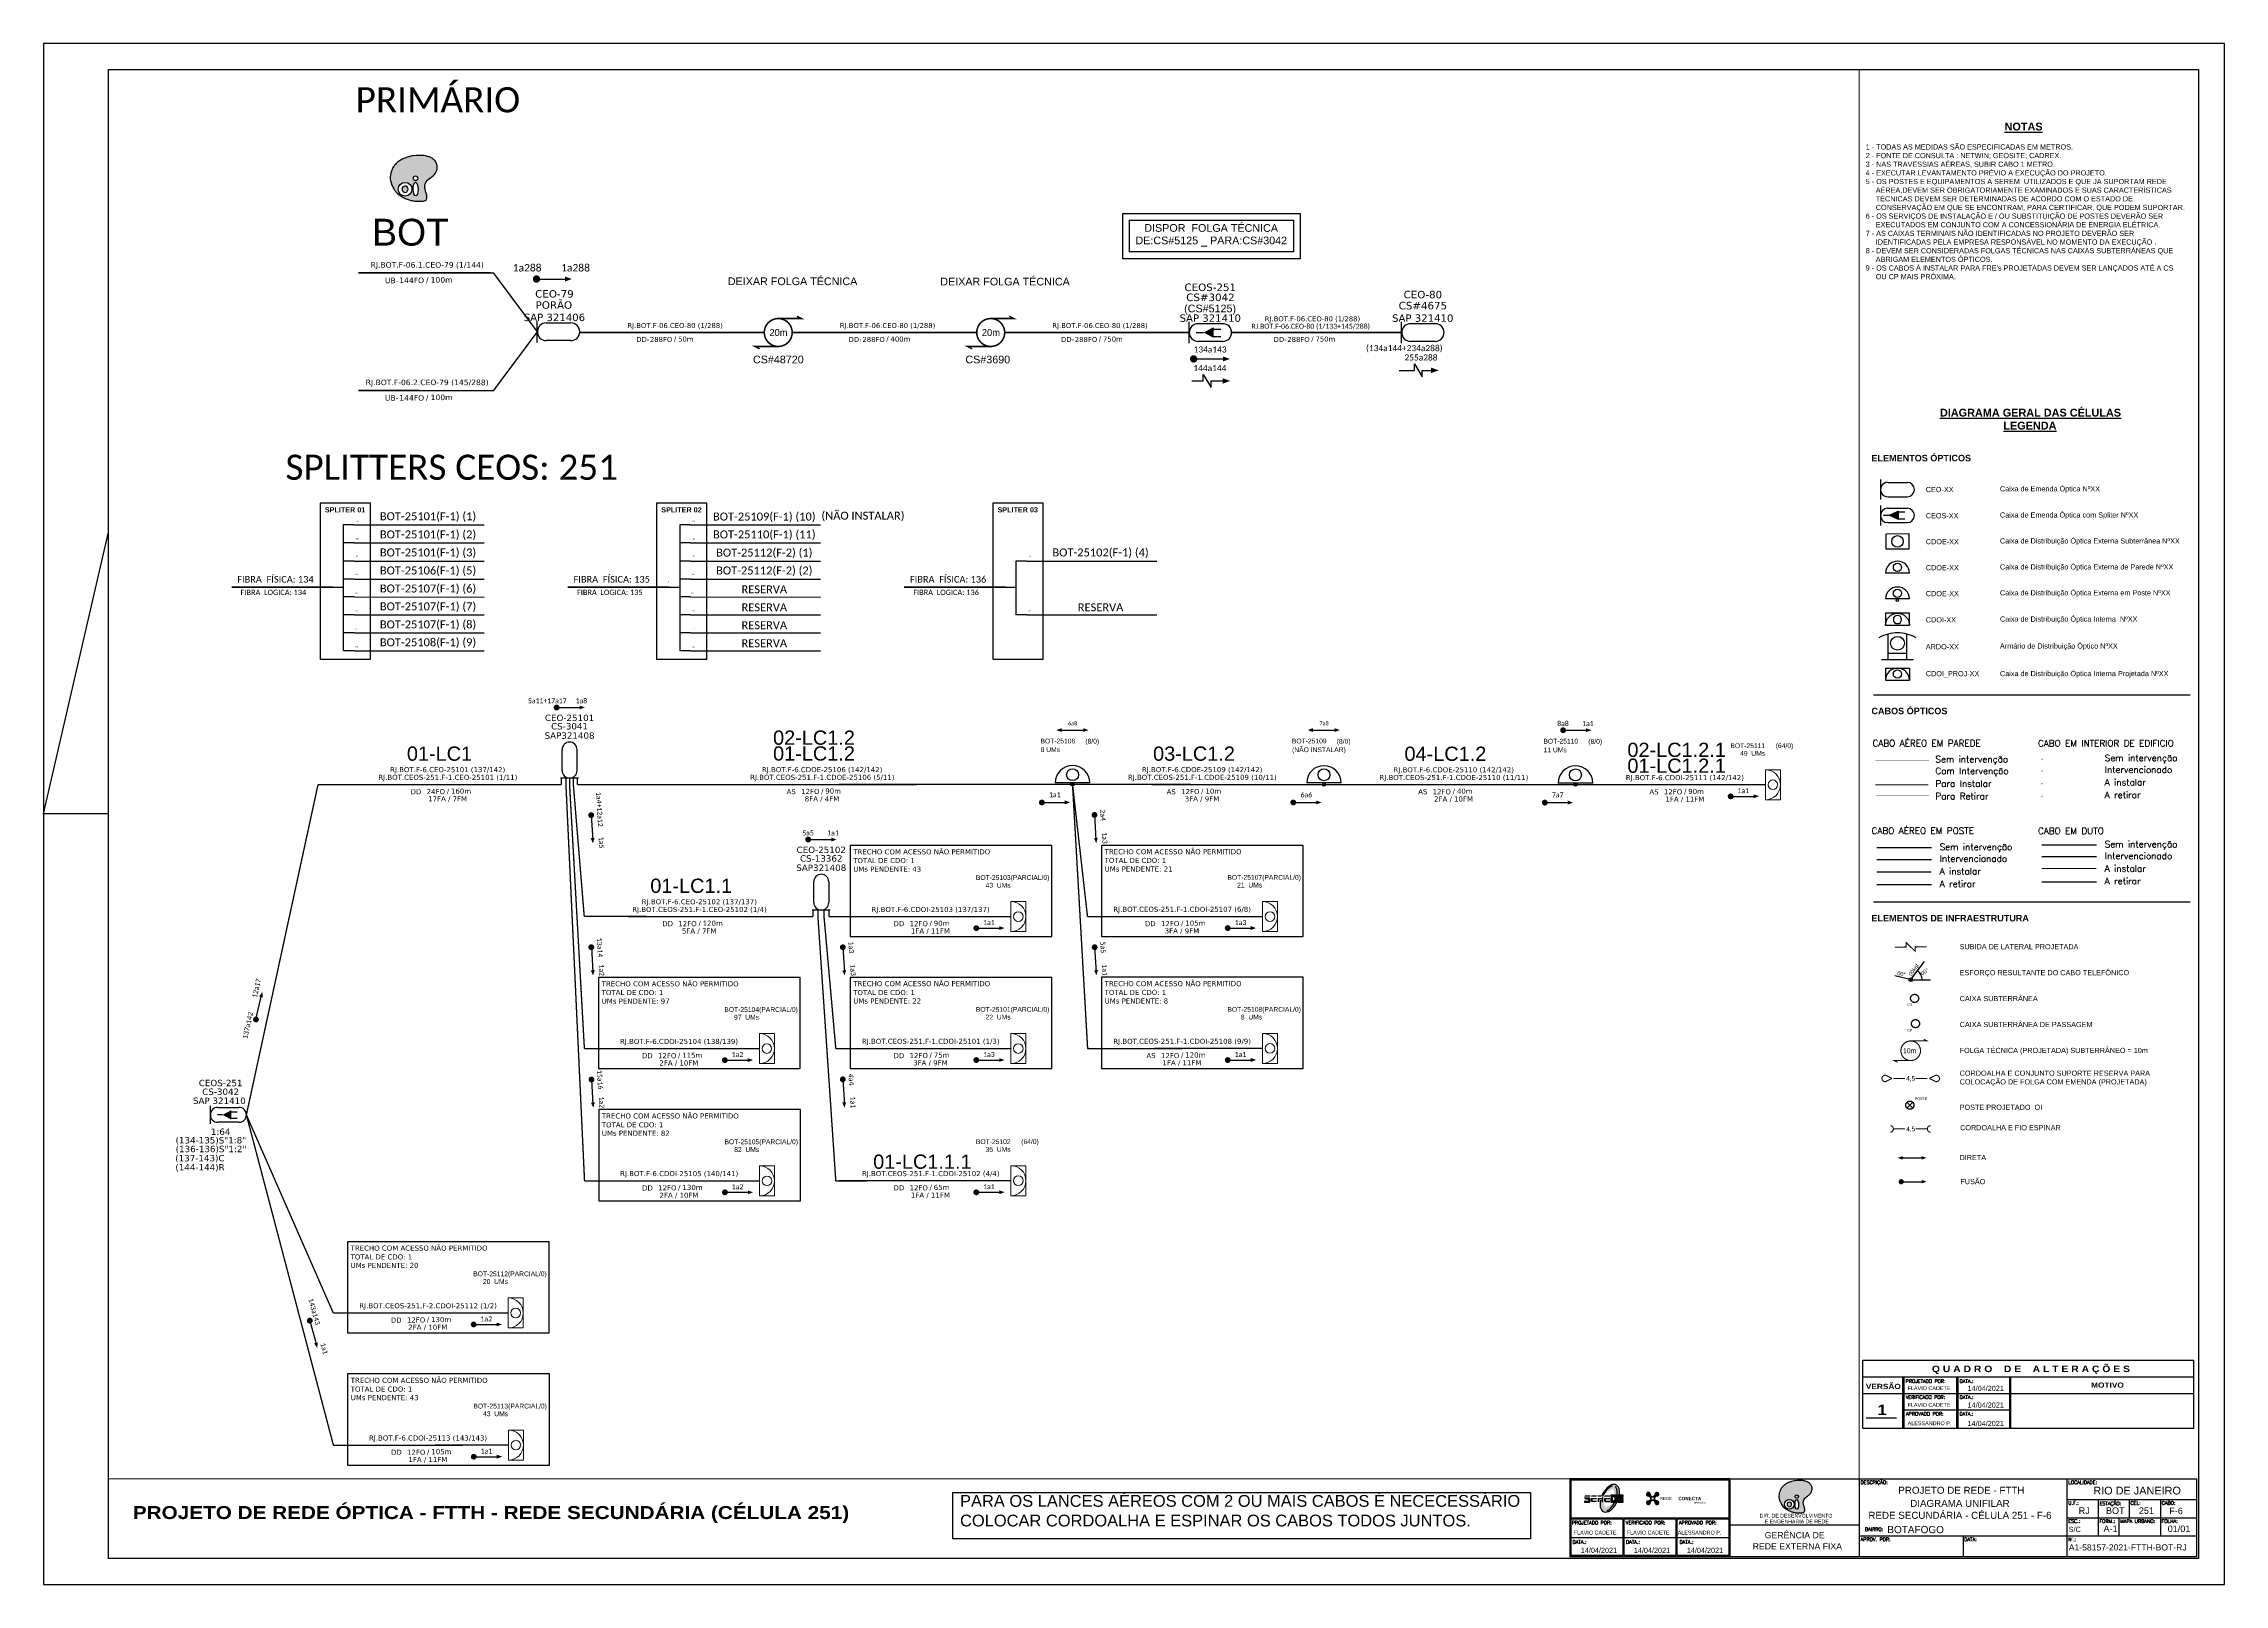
# Paper-space layout 'UN_CEOS-251' of a CAD drawing. Header units: millimetres. Extents: x 1399 to 2240, y -12 to 582.
# The model-space entities are those that its viewports show. They can reach past a viewport. Long polylines and large blocks are cut down to what shows.
import ezdxf
from ezdxf.enums import TextEntityAlignment as Align

# ---------------------------------------------------------------- set-up
doc = ezdxf.new("R2010")
doc.units = ezdxf.units.MM
doc.header["$MEASUREMENT"] = 0
for name, pattern in [('ARILSUPP', [2.98, 1.42, -0.71, 0.14, -0.71]), ('DIVIDE', [1.25, 0.5, -0.25, 0, -0.25, 0, -0.25]), ('DOT', [0.25, 0, -0.25]), ('PHANTOM2', [1.25, 0.625, -0.125, 0.125, -0.125, 0.125, -0.125])]:
    doc.linetypes.add(name, pattern=pattern)
for name, color, linetype, lineweight in [("20.0-LEGENDA DOS CDO'S", 1, 'Continuous', 0), ('20.1-CDO_INTERIOR', 1, 'Continuous', 0), ('20.2-CDO_POSTE', 1, 'Continuous', 5), ('40.1-ETIQUETAS', 1, 'Continuous', 20)]:
    doc.layers.add(name, color=color, linetype=linetype, lineweight=lineweight)
for name, color, linetype in [('20.4-CEO', 1, 'Continuous'), ('20.4-CEOS', 1, 'Continuous'), ('20.5-CABO AÉREO', 1, 'Continuous'), ('30.4-Selo', 7, 'Continuous'), ('CAP a instalar', 1, 'Continuous'), ('CDO_INTERIOR', 1, 'Continuous'), ('CDO_POSTE', 1, 'Continuous'), ('CEO', 1, 'Continuous'), ('CEO1', 1, 'Continuous'), ('CEOS', 1, 'Continuous'), ('LC1', 3, 'Continuous'), ('SETA', 7, 'Continuous'), ('UNIFILAR', 7, 'Continuous')]:
    doc.layers.add(name, color=color, linetype=linetype)
doc.styles.add('ADESK1', font='romans.shx')
doc.styles.add('ARIAL', font='arial.ttf')
doc.styles.add('HMS', font='ariblk.ttf', dxfattribs={"height": 0.17})
doc.styles.add('NORMOGRAFO', font='arial.ttf')
doc.styles.add('ROMANS', font='romans.shx')
doc.styles.add('siredit', font='verdana.ttf')
doc.linetypes.add('FENCELINE1', pattern='A,0.25,-0.1,[133,ltypeshp.shx,S=0.1,R=0,X=-0.1,Y=0],-0.1,1', length=1.45)

# ---------------------------------------------------------------- blocks, each defined once
blk = doc.blocks.new('OI')
h = blk.add_hatch(color=40)
edge = h.paths.add_edge_path()
edge.add_spline(control_points=[(4.35, -0.67), (3.92, -0.99), (3.26, -1.5), (2.81, -2.59), (2.9, -3.5), (3.06, -4.27), (3.31, -4.85), (3.37, -5.39), (3.4, -5.88), (3.2, -6.4), (2.54, -6.61), (1.65, -6.63), (0.55, -6.67), (-0.56, -6.42), (-1.61, -6.14), (-2.77, -5.61), (-3.92, -4.77), (-4.89, -3.7), (-5.34, -2.65), (-5.6, -1.94), (-5.85, -0.96), (-5.71, 0.47), (-5.1, 2.02), (-4.14, 3.02), (-3.3, 3.61), (-2.37, 4.16), (-1.36, 4.44), (-0.56, 4.7), (0.79, 4.85), (2.24, 4.97), (3.79, 4.57), (4.67, 4.21), (5.44, 3.65), (5.76, 2.99), (6.03, 2.21), (6.01, 1.46), (5.72, 0.64), (5.31, 0.08), (4.88, -0.38), (4.51, -0.55), (4.35, -0.67)], knot_values=[0, 0, 0, 0, 1.60434, 2.417191, 3.427595, 4.282808, 4.776746, 5.304182, 5.888771, 6.258406, 6.858137, 7.79129, 8.986195, 10.124242, 11.187857, 12.242908, 13.953784, 15.414161, 16.515391, 17.349188, 17.675853, 19.552021, 21.515531, 22.568638, 23.63245, 24.621084, 25.782718, 26.745347, 27.142653, 29.870543, 31.004649, 31.921532, 32.709589, 33.801391, 34.042471, 35.192333, 35.971461, 36.628871, 37.254359, 37.836911, 37.836911, 37.836911, 37.836911], degree=3, periodic=0)
h.paths.add_polyline_path([(1.13, -0.87, -1), (-0.04, -0.87, -1)], flags=16)
edge = h.paths.add_edge_path(flags=16)
edge.add_ellipse((0.56, -3.59), major_axis=(-0.02, 1.71), ratio=0.361305, start_angle=0, end_angle=360)
h.paths.add_polyline_path([(-0.36, -3.62, -1), (-3.8, -3.62, -1)], flags=16)
edge = h.paths.add_edge_path(flags=0)
edge.add_ellipse((-2.08, -3.62), major_axis=(0, 0.885), ratio=0.758294, start_angle=0, end_angle=360)
at = {"color": 40}
for centre, radius in [((-2.08, -3.62), 1.72), ((0.54, -0.87), 0.587)]:
    blk.add_circle(centre, radius, dxfattribs=at)
blk.add_ellipse((-2.08, -3.62), major_axis=(0, 0.885), ratio=0.758294, start_param=-3.141592653589791, end_param=3.141592653589791, dxfattribs=at)
blk.add_ellipse((0.56, -3.59), major_axis=(-0.02, 1.71), ratio=0.361305, dxfattribs=at)
at = {"color": 40, "start_tangent": (-0.800898, -0.598801), "end_tangent": (-0.800898, -0.598801)}
blk.add_spline([(4.35, -0.67), (3.2, -1.78), (2.9, -2.54), (2.92, -3.55), (3.12, -4.38), (3.28, -4.85), (3.37, -5.37), (3.35, -5.95), (3.2, -6.29), (2.66, -6.55), (1.73, -6.63), (0.54, -6.62), (-0.58, -6.41), (-1.6, -6.11), (-2.56, -5.67), (-3.95, -4.67), (-4.89, -3.56), (-5.37, -2.56), (-5.64, -1.78), (-5.72, -1.46), (-5.63, 0.42), (-4.84, 2.22), (-4.13, 2.99), (-3.27, 3.62), (-2.4, 4.09), (-1.3, 4.47), (-0.37, 4.72), (0.02, 4.77), (2.75, 4.8), (3.85, 4.53), (4.69, 4.16), (5.31, 3.68), (5.85, 2.73), (5.93, 2.5), (5.94, 1.35), (5.67, 0.62), (5.29, 0.08), (4.84, -0.36), (4.35, -0.67)], degree=3, dxfattribs=at)
blk = doc.blocks.new('PDO_PRD')
at = {"color": 1}
blk.add_line((2.5, 0), (-2.5, 0), dxfattribs=at)
blk.add_circle((0, 1.19), 0.862, dxfattribs=at)
blk.add_arc((0, 0), 2.5, 0, 180, dxfattribs=at)
blk = doc.blocks.new('PDO_PST')
at = {"color": 0}
blk.add_line((2.5, 0), (-2.5, 0), dxfattribs=at)
for centre, radius in [((0, 1.19), 0.862), ((0, -0.25), 0.25)]:
    blk.add_circle(centre, radius, dxfattribs=at)
blk.add_arc((0, 0), 2.5, 0, 180, dxfattribs=at)
blk = doc.blocks.new('PDO_EDF')
at = {"color": 1}
for p, q in [((-2.5, 0), (-2.5, 2.5)), ((-2.5, 2.5), (2.5, 2.5)), ((2.5, 0), (-2.5, 0)), ((2.5, 2.5), (2.5, 0))]:
    blk.add_line(p, q, dxfattribs=at)
blk.add_circle((0, 1.19), 0.862, dxfattribs=at)
blk.add_arc((0, 0), 2.5, 0, 180, dxfattribs=at)
blk = doc.blocks.new('PDO_CVP')
at = {"color": 1}
blk.add_lwpolyline([(0, 1.62), (0, -1.62), (-4.72, -1.63), (-4.73, 1.61)], close=True, dxfattribs=at)
blk.add_circle((-2.36, -0.01), 1.21, dxfattribs=at)
blk = doc.blocks.new('A$C78986DF3')
at = {"layer": 'CEOS'}
blk.add_hatch(color=1, dxfattribs=at).paths.add_polyline_path([(0.0118, 0.23968), (0.00838, 0.23812), (0.0118, 0.23657)])
for p, q in [((0.0023, 0.1689), (0.12444, 0.1689)), ((0.0023, 0.08904), (0.12444, 0.08904))]:
    blk.add_line(p, q)
at = {"linetype": 'DOT', "ltscale": 0.1}
blk.add_line((0.06717, 0.14411), (0.08827, 0.14411), dxfattribs=at)
at = {"color": 5, "linetype": 'DOT', "ltscale": 0.1}
blk.add_line((0.06717, 0.13958), (0.08827, 0.13958), dxfattribs=at)
at = {"color": 1, "linetype": 'DOT', "ltscale": 0.1}
blk.add_line((0.06717, 0.13473), (0.08827, 0.13473), dxfattribs=at)
at = {"color": 3, "linetype": 'DOT', "ltscale": 0.1}
blk.add_line((0.06717, 0.12987), (0.08827, 0.12987), dxfattribs=at)
at = {"linetype": 'FENCELINE1', "ltscale": 0.05}
blk.add_line((0.00351, 0.10999), (0.02462, 0.10999), dxfattribs=at)
at = {"ltscale": 0.001}
blk.add_line((0.06717, 0.11107), (0.08827, 0.11107), dxfattribs=at)
at = {"color": 5, "linetype": 'FENCELINE1', "ltscale": 0.05}
blk.add_line((0.00351, 0.10546), (0.02462, 0.10546), dxfattribs=at)
at = {"color": 5, "ltscale": 0.001}
blk.add_line((0.06717, 0.10654), (0.08827, 0.10654), dxfattribs=at)
at = {"color": 3, "linetype": 'FENCELINE1', "ltscale": 0.05}
blk.add_line((0.00351, 0.09575), (0.02462, 0.09575), dxfattribs=at)
at = {"color": 3, "ltscale": 0.001}
blk.add_line((0.06717, 0.09683), (0.08827, 0.09683), dxfattribs=at)
at = {"color": 1}
for p, q in [((0.01591, 0.05924), (0.01044, 0.06051)), ((0.0161, 0.05958), (0.01712, 0.05857)), ((0.01711, 0.05958), (0.01611, 0.05857)), ((0.01732, 0.05907), (0.02421, 0.05907))]:
    blk.add_line(p, q, dxfattribs=at)
at = {"color": 1, "lineweight": -2}
blk.add_line((0.01704, 0.05964), (0.02188, 0.06604), dxfattribs=at)
at = {"color": 0, "linetype": 'DIVIDE', "ltscale": 0.05, "const_width": 0.00008}
blk.add_lwpolyline([(0.02365, 0.14357), (0.00301, 0.14357)], dxfattribs=at)
at = {"color": 5, "linetype": 'DIVIDE', "ltscale": 0.05, "const_width": 0.00008}
blk.add_lwpolyline([(0.02385, 0.13901), (0.00301, 0.13901)], dxfattribs=at)
at = {"color": 1, "linetype": 'DIVIDE', "ltscale": 0.05, "const_width": 0.0004}
blk.add_lwpolyline([(0.02345, 0.13425), (0.00301, 0.13425)], dxfattribs=at)
at = {"color": 3, "linetype": 'DIVIDE', "ltscale": 0.05, "const_width": 0.00008}
blk.add_lwpolyline([(0.0032, 0.13009), (0.02365, 0.13009)], dxfattribs=at)
at = {"color": 1, "linetype": 'Continuous', "lineweight": 40, "ltscale": 0.001, "const_width": 0.0004}
blk.add_lwpolyline([(0.06706, 0.10196), (0.08817, 0.10196)], dxfattribs=at)
at = {"color": 1, "linetype": 'FENCELINE1', "ltscale": 0.05, "const_width": 0.0005}
blk.add_lwpolyline([(0.00351, 0.10061), (0.02462, 0.10061)], dxfattribs=at)
at = {"color": 5, "linetype": 'DIVIDE', "const_width": 0.0004}
blk.add_lwpolyline([(0.02278, 0.07173), (0.01838, 0.07168), (0.01838, 0.06996), (0.01484, 0.07341), (0.01484, 0.07168), (0.01044, 0.07163)], dxfattribs=at)
at = {"color": 1, "const_width": 0.00042}
blk.add_lwpolyline([(0.01661, 0.03546, 1.000012), (0.01661, 0.0279, 0.999978)], format="xyb", close=True, dxfattribs=at)
at = {"color": 1, "const_width": 0.000394}
for points in [[(0.01661, 0.03546), (0.02291, 0.03546), (0.02165, 0.03609)], [(0.01661, 0.0279), (0.01031, 0.0279), (0.01157, 0.02727)]]:
    blk.add_lwpolyline(points, dxfattribs=at)
at = {"const_width": 0.0004}
for points in [[(0.00939, 0.021), (0.00701, 0.02221, 1.175638), (0.0069, 0.01977), (0.00939, 0.021)], [(0.02383, 0.02102), (0.02631, 0.01976, 1.175638), (0.02622, 0.0222), (0.02383, 0.02102)], [(0.0087, 0.00277, -1), (0.0087, 0.0003)], [(0.02425, 0.00278, 1), (0.02425, 0.00031)]]:
    blk.add_lwpolyline(points, format="xyb", dxfattribs=at)
for points in [[(0.00996, 0.021), (0.01446, 0.021)], [(0.01854, 0.02101), (0.02304, 0.02101)], [(0.00996, 0.00153), (0.01446, 0.00153)], [(0.01854, 0.00155), (0.02304, 0.00155)]]:
    blk.add_lwpolyline(points, dxfattribs=at)
at = {"color": 1, "linetype": 'PHANTOM2'}
for points in [[(0.0174, 0.01181), (0.01518, 0.0096)], [(0.0174, 0.0096), (0.01518, 0.01181)]]:
    blk.add_lwpolyline(points, dxfattribs=at)
at = {"color": 1}
blk.add_circle((0.01661, 0.05907), 0.000714, dxfattribs=at)
at = {"color": 5, "linetype": 'PHANTOM2'}
for centre in [(0.01811, 0.05187), (0.01846, 0.04212)]:
    blk.add_circle(centre, 0.00157, dxfattribs=at)
at = {"color": 1, "linetype": 'PHANTOM2'}
blk.add_circle((0.01629, 0.01071), 0.00157, dxfattribs=at)
at = {"color": 7, "lineweight": -2}
blk.add_arc((0.01661, 0.05908), 0.00441, 359.96377, 52.87661, dxfattribs=at)
at = {"layer": 'CDO_INTERIOR', "color": 8}
for p, q in [((0.0069, 0.1792), (0.0161, 0.1792)), ((0.0069, 0.1792), (0.0069, 0.1746)), ((0.0161, 0.1792), (0.0161, 0.1746)), ((0.0069, 0.1746), (0.0161, 0.1746))]:
    blk.add_line(p, q, dxfattribs=at)
blk.add_circle((0.0115, 0.1769), 0.00159, dxfattribs=at)
blk.add_arc((0.0115, 0.1746), 0.0046, 0.02759, 180.02759, dxfattribs=at)
at = {"layer": 'CEO', "color": 1}
for p, q in [((0.00497, 0.25191), (0.00496, 0.24417)), ((0.00773, 0.2508), (0.01527, 0.25079)), ((0.00773, 0.24527), (0.01527, 0.24527))]:
    blk.add_line(p, q, dxfattribs=at)
at = {"layer": 'CEO', "color": 1, "linetype": 'Continuous'}
for p, q in [((0.00792, 0.18502), (0.00792, 0.19235)), ((0.00792, 0.18257), (0.00792, 0.18502)), ((0.00792, 0.18502), (0.0115, 0.18502)), ((0.0115, 0.18502), (0.01509, 0.18502)), ((0.01509, 0.18502), (0.01509, 0.19235)), ((0.01509, 0.18257), (0.01509, 0.18502)), ((0.00536, 0.18257), (0.00792, 0.18257)), ((0.00792, 0.18257), (0.0115, 0.18257)), ((0.0115, 0.18257), (0.01509, 0.18257)), ((0.01509, 0.18257), (0.01765, 0.18257))]:
    blk.add_line(p, q, dxfattribs=at)
at = {"layer": 'CEO', "color": 1}
blk.add_circle((0.0115, 0.18878), 0.00267, dxfattribs=at)
for centre, start, end in [((0.00773, 0.24804), 89.95782, 269.95782), ((0.01527, 0.24803), 269.95782, 89.95782)]:
    blk.add_arc(centre, 0.00276, start, end, dxfattribs=at)
at = {"layer": 'CEO', "color": 1, "linetype": 'Continuous'}
for start, end in [(104.36291, 119.75415), (90, 104.36251), (75.63749, 90), (60.24585, 75.63709)]:
    blk.add_arc((0.0115, 0.17836), 0.01444, start, end, dxfattribs=at)
at = {"layer": 'CEOS', "color": 1}
for p, q in [((0.00496, 0.24191), (0.00497, 0.23417)), ((0.00617, 0.23811), (0.00838, 0.23812)), ((0.00772, 0.24081), (0.01526, 0.24082)), ((0.00774, 0.23528), (0.01528, 0.23529))]:
    blk.add_line(p, q, dxfattribs=at)
for points in [[(0.00838, 0.23812), (0.0118, 0.23968)], [(0.00838, 0.23812), (0.0118, 0.23657)], [(0.0118, 0.23968), (0.0118, 0.23657)], [(0.0118, 0.23946), (0.01439, 0.23947)], [(0.0118, 0.23679), (0.0144, 0.2368)]]:
    blk.add_lwpolyline(points, dxfattribs=at)
for centre, start, end in [((0.00773, 0.23804), 90.12295, 270.12295), ((0.01527, 0.23806), 270.12295, 90.12295)]:
    blk.add_arc(centre, 0.00276, start, end, dxfattribs=at)
at = {"layer": 'CDO_INTERIOR', "color": 1, "xscale": -0.0018431999999997, "yscale": 0.0018431999999997, "zscale": 0.0018431999999997}
blk.add_blockref('PDO_EDF', (0.0115, 0.19573), dxfattribs=at)
at = {"layer": 'CDO_POSTE', "color": 1, "xscale": 0.0018431999999997, "yscale": 0.0018431999999997, "zscale": 0.0018431999999997}
for name, p in [('PDO_PRD', (0.0115, 0.21585)), ('PDO_PST', (0.0115, 0.20585))]:
    blk.add_blockref(name, p, dxfattribs=at)
at = {"layer": 'CEO1', "color": 1, "xscale": 0.0018431999999997, "yscale": 0.0018431999999997, "zscale": 0.0018431999999997}
blk.add_blockref('PDO_CVP', (0.01586, 0.22806), dxfattribs=at)
at = {"color": 7, "lineweight": -2, "style": 'NORMOGRAFO'}
for s, rotation, p in [('00°', 348.19171, (0.01135, 0.0609, 0.10822)), ('00kgf', 52.99999, (0.01684, 0.06038, 0.10822)), ('00°', 32.49215, (0.02103, 0.06067, 0.10822))]:
    blk.add_text(s, height=0.0015, rotation=rotation, dxfattribs=at).set_placement(p)
at = {"color": 5, "style": 'ARIAL'}
for s, p in [('CS', (0.01526, 0.04902)), ('CP', (0.01526, 0.03902))]:
    blk.add_text(s, height=0.001, dxfattribs=at).set_placement(p)
at = {"color": 1}
blk.add_text('10m', height=0.00189, dxfattribs=at).set_placement((0.01364, 0.03074))
at = {"style": 'ARIAL'}
for p in [(0.01661, 0.021), (0.01661, 0.00154)]:
    blk.add_text('4,5', height=0.0018, dxfattribs=at).set_placement(p, align=Align.MIDDLE_CENTER)
at = {"color": 1, "style": 'ARIAL'}
blk.add_text('POSTE', height=0.001, dxfattribs=at).set_placement((0.01825, 0.01272))
at = {"linetype": 'ByBlock', "style": 'ARIAL'}
for s, insert, char_height, width, attachment_point in [('{\\fArial|b1|i0|c0|p34;\\H1.5x;\\L                       DIAGRAMA GERAL DAS CÉLULAS\\P                                            LEGENDA}', (0.00111, 0.27919), 0.002, 0.1232013, 1), ('{\\fArial|b1|i0|c0|p34;ELEMENTOS ÓPTICOS}', (0.00147, 0.26142), 0.0025, 0.1232013, 1), ('CEO-XX', (0.02244, 0.24803), 0.002, 0.0732268, 4), ('Caixa de Emenda Óptica NºXX', (0.05103, 0.24803), 0.002, 0.0732268, 4), ('CEOS-XX', (0.02244, 0.23795), 0.002, 0.0732268, 4), ('Caixa de Emenda Óptica com Spliter NºXX', (0.05103, 0.23795), 0.002, 0.0732268, 4), ('CDOE-XX', (0.02244, 0.22794), 0.002, 0.086699, 4), ('Caixa de Distribuição Óptica Externa Subterrânea NºXX', (0.05103, 0.22794), 0.002, 0.086699, 4), ('CDOE-XX', (0.02244, 0.21792), 0.002, 0.0806851, 4), ('Caixa de Distribuição Óptica Externa de Parede NºXX', (0.05103, 0.21792), 0.002, 0.0806851, 4), ('CDOE-XX', (0.02244, 0.20792), 0.002, 0.0732268, 4), ('Caixa de Distribuição Óptica Externa em Poste NºXX', (0.05103, 0.20792), 0.002, 0.0732268, 4), ('CDOI-XX', (0.02244, 0.19781), 0.002, 0.0732268, 4), ('Caixa de Distribuição Óptica Interna  NºXX', (0.05103, 0.19781), 0.002, 0.0732268, 4), ('ARDO-XX', (0.02244, 0.18743), 0.002, 0.0732268, 4), ('Armário de Distribuição Óptico NºXX', (0.05103, 0.18743), 0.002, 0.0732268, 4), ('CDOI_PROJ-XX', (0.02244, 0.17679), 0.002, 0.0793824, 4), ('Caixa de Distribuição Óptica Interna Projetada NºXX', (0.05103, 0.17679), 0.002, 0.0793824, 4), ('{\\fArial|b1|i0|c0|p34;CABOS ÓPTICOS}', (0.00147, 0.16392), 0.0025, 0.1232013, 1), ('\\pxql;{\\fArial|b1|i0|c0|p34;ELEMENTOS DE INFRAESTRUTURA}', (0.00147, 0.08406), 0.0025, 0.1232013, 1), ('SUBIDA DE LATERAL PROJETADA', (0.03549, 0.0728), 0.002, 0.0732268, 1), ('ESFORÇO RESULTANTE DO CABO TELEFÔNICO ', (0.03549, 0.0628), 0.002, 0.0732268, 1), ('CAIXA SUBTERRÂNEA', (0.03549, 0.0528), 0.002, 0.0732268, 1), ('CAIXA SUBTERRÂNEA DE PASSAGEM', (0.03549, 0.0428), 0.002, 0.0732268, 1), ('FOLGA TÉCNICA (PROJETADA) SUBTERRÂNEO = 10m', (0.03549, 0.0328), 0.002, 0.0919522, 1), ('CORDOALHA E CONJUNTO SUPORTE RESERVA PARA\\PCOLOCAÇÃO DE FOLGA COM EMENDA (PROJETADA)', (0.03549, 0.02403), 0.002, 0.0919522, 1), ('POSTE PROJETADO  OI', (0.03549, 0.0109), 0.002, 0.0732268, 1), ('CORDOALHA E FIO ESPINAR', (0.03567, 0.00303), 0.002, 0.0919522, 1)]:
    blk.add_mtext(s, dxfattribs=dict(at, insert=insert, char_height=char_height, width=width, attachment_point=attachment_point))
at = {"char_height": 0.002489, "attachment_point": 1, "style": 'ADESK1'}
for s, insert, width in [('CABO AÉREO EM PAREDE', (0.0019, 0.15149), 0.0551807), ('CABO EM INTERIOR DE EDIFICIO', (0.06569, 0.15146), 0.0653294), ('Sem intervenção', (0.02613, 0.14532), 0.0551807), ('Sem intervenção', (0.09142, 0.1458), 0.0551807), ('Com Intervenção', (0.02613, 0.14079), 0.0551807), ('Para Instalar', (0.02613, 0.13593), 0.0551807), ('A instalar', (0.09142, 0.13642), 0.0551807), ('Intervencionado', (0.09142, 0.14127), 0.0551807), ('Para Retirar', (0.02613, 0.13108), 0.0551807), ('A retirar', (0.09142, 0.13156), 0.0551807), ('CABO AÉREO EM POSTE', (0.00153, 0.11774), 0.0551807), ('Sem intervenção', (0.02777, 0.11152), 0.0551807), ('CABO EM DUTO', (0.06569, 0.11768), 0.0551807), ('Sem intervenção', (0.09142, 0.11258), 0.0551807), ('A instalar', (0.02777, 0.10213), 0.0551807), ('Intervencionado', (0.02777, 0.10699), 0.0551807), ('A instalar', (0.09142, 0.1032), 0.0551807), ('Intervencionado', (0.09142, 0.10805), 0.0551807), ('A retirar', (0.02777, 0.09728), 0.0551807), ('A retirar', (0.09142, 0.09834), 0.0551807)]:
    blk.add_mtext(s, dxfattribs=dict(at, insert=insert, width=width))
blk = doc.blocks.new('LOGOTIPO REDE CONECTA')
h = blk.add_hatch(color=40)
h.dxf.hatch_style = 1
h.paths.add_polyline_path([(2086.7, 1517.1), (2086.3, 1517.1, 0.924122), (2086.5, 1514, -0.371445), (2088.6, 1512.1, -0.414214), (2090, 1513.5, -0.416703), (2088, 1515.6, 0.373404)])
h.paths.add_polyline_path([(2095, 1515.4), (2095, 1515.7, 0.929009), (2092, 1515.6, -0.416703), (2090, 1513.5, -0.414214), (2091.4, 1512, -0.371445), (2093.5, 1514, 0.373557)])
h.paths.add_polyline_path([(2093.5, 1510.1, -0.416703), (2091.4, 1512.1, -0.414214), (2090, 1510.7, -0.371445), (2092, 1508.5, 0.924122), (2095, 1508.4), (2095, 1508.8, 0.373404)])
h.paths.add_polyline_path([(2090, 1510.7, -0.414214), (2088.6, 1512, -0.416703), (2086.5, 1510.1, 0.913444), (2086.3, 1507.1), (2086.7, 1507.1, 0.364971), (2088, 1508.5, -0.371445)])
at = {"color": 40}
for points in [[(2086.5, 1514, -0.370562), (2088.6, 1512.1)], [(2088, 1515.6, 0.416703), (2090, 1513.5)], [(2092, 1515.6, -0.416703), (2090, 1513.5)], [(2093.5, 1514, 0.370562), (2091.4, 1512)], [(2086.5, 1510.1, 0.416703), (2088.6, 1512)], [(2088, 1508.5, -0.370562), (2090, 1510.7)], [(2092, 1508.5, 0.370562), (2090, 1510.7)], [(2093.5, 1510.1, -0.416703), (2091.4, 1512.1)]]:
    blk.add_lwpolyline(points, format="xyb", dxfattribs=at)
blk.add_circle((2090, 1512.1), 1.4, dxfattribs=at)
for centre, start, end in [((2086.5, 1515.6), 1.6038, 267.7221), ((2093.5, 1515.5), 271.6274, 177.7457), ((2086.5, 1508.6), 92.3533, 358.4716), ((2093.5, 1508.6), 182.2779, 88.3962)]:
    blk.add_arc(centre, 1.51, start, end, dxfattribs=at)
at = {"width": 46.358, "attachment_point": 1}
for s, insert, char_height in [('{\\fBankGothic Md BT|b0|i0|c0|p34;REDE }', (2095.9, 1513.3), 2.5), ('{\\fBankGothic Md BT|b1|i0|c0|p34; CONECTA}', (2109.7, 1513.4), 2.7)]:
    blk.add_mtext(s, dxfattribs=dict(at, insert=insert, char_height=char_height))
at = {"color": 40, "insert": (2123.2, 1509.6), "char_height": 1.5, "width": 46.358, "attachment_point": 1}
blk.add_mtext('{\\fBankGothic Md BT|b0|i0|c0|p34;operações }', dxfattribs=at)
blk = doc.blocks.new('ETIQUETA_RS5F')
at = {"layer": '40.1-ETIQUETAS', "color": 0, "style": 'siredit'}
blk.add_text('/', height=1.5, dxfattribs=at).set_placement((1.55, -1.95), align=Align.MIDDLE_RIGHT)
for tag, p in [('ETIQUETA_R_SECUNDARIA', (1.18, 2.1)), ('ETIQUETA_R_PRIMARIA', (1.18, 4.1)), ('F_ATIVAS/F_MORTAS', (1.11, -4.24))]:
    blk.add_attdef(tag, text='', height=1.5, dxfattribs=at).set_placement(p, align=Align.MIDDLE_CENTER)
for tag, p in [('TIPO_CABO', (-6.62, -2.12)), ('CAP_CABO', (0.37, -2.09))]:
    blk.add_attdef(tag, text='', height=1.5, dxfattribs=at).set_placement(p, align=Align.MIDDLE_RIGHT)
blk.add_attdef('METROS', text='', height=1.5, dxfattribs=at).set_placement((2.11, -1.95), align=Align.MIDDLE_LEFT)
for tag, p in [('FUSÃO_1', (0.82, -8.39)), ('FUSÃO_2', (0.82, -10.6)), ('FUSÃO_3', (0.82, -12.93)), ('FUSÃO_4', (0.82, -15.14)), ('FUSÃO_5', (0.82, -17.16))]:
    blk.add_attdef(tag, text='', height=1.5, dxfattribs=at).set_placement(p, align=Align.CENTER)
blk = doc.blocks.new('CDOI_INT')
at = {"layer": '20.1-CDO_INTERIOR', "color": 0, "lineweight": 18}
blk.add_lwpolyline([(4.25, -4.25), (4.25, 4.25), (0, 4.25), (0, -4.25)], close=True, dxfattribs=at)
blk.add_circle((2.12, 0), 1.36, dxfattribs=at)
blk.add_arc((0, 0), 4.25, 270, 90, dxfattribs=at)
at = {"layer": "20.0-LEGENDA DOS CDO'S", "color": 0, "style": 'ARIAL'}
for tag, p in [('SAP', (-0.08, 6.23)), ('CDO_N', (-0.08, 10.38)), ('SURVEY', (-0.08, 8.2)), ('SPLITER_1', (21.18, 10.38)), ('SPLITER_2', (21.19, 8.68)), ('1:XX', (5.94, -2.22)), ('UMS', (5.94, -4.24))]:
    blk.add_attdef(tag, p, '', height=1.36, dxfattribs=at)
blk.add_attdef('FIBRAS_UTILIZADAS', text='', height=1.36, dxfattribs=at).set_placement((15.34, 10.38), align=Align.CENTER)
blk = doc.blocks.new('CDOE-TEXTO PADRÃO')
at = {"layer": "20.0-LEGENDA DOS CDO'S", "color": 0, "style": 'ARIAL'}
for tag, p in [('CDO_N', (0.49, 7.39)), ('SAP', (0.51, 1.67)), ('CORDOALHA', (0.5, 4.33)), ('SPLITER_1', (0.59, -0.91)), ('(XX-XX_F)S', (0.54, -8.29)), ('SPLITER_2', (0.6, -3.55)), ('(XX-XX_L)S', (0.55, -10.83)), ('UMS', (0.55, -13.15))]:
    blk.add_attdef(tag, p, '', height=1.7, rotation=0.11799, dxfattribs=at)
blk.add_attdef('FIBRAS_UTILIZADAS', text='', height=1.7, rotation=0.11799, dxfattribs=at).set_placement((19.77, 7.43), align=Align.CENTER)
blk = doc.blocks.new('CDOE POSTE_')
at = {"color": 1}
blk.add_line((12.92, -5.49), (-2.38, -5.49), dxfattribs=at)
for centre, radius in [((5.27, -1.86), 2.64), ((5.27, -6.2), 0.708)]:
    blk.add_circle(centre, radius, dxfattribs=at)
blk.add_arc((5.27, -5.49), 7.65, 0, 180, dxfattribs=at)
blk = doc.blocks.new('SAN')
at = {"layer": 'SETA'}
blk.add_lwpolyline([(-2.58, 0), (6.02, 0)], dxfattribs=at)
for points in [[(-2.1, -0.66), (-3.93, 0), (-2.1, 0.67)], [(5.33, 0.68), (7.16, 0.01), (5.33, -0.65)]]:
    blk.add_solid(points, dxfattribs=at)
blk = doc.blocks.new('CDOE POSTE NÃO INSTALAR')
at = {"color": 8}
blk.add_line((8942.07, -2660.2), (8930.17, -2660.2), dxfattribs=at)
for centre, radius in [((8936.12, -2657.38), 2.05), ((8936.12, -2660.75), 0.551)]:
    blk.add_circle(centre, radius, dxfattribs=at)
blk.add_arc((8936.12, -2660.2), 5.95, 0, 180, dxfattribs=at)
blk = doc.blocks.new('CEOS_RP_CT_DRT')
at = {"layer": '20.4-CEOS', "color": 0}
for p, q in [((-4.54, 1.19), (-1.19, 1.19)), ((-1.19, -1.19), (-4.54, -1.19))]:
    blk.add_line(p, q, dxfattribs=at)
for points in [[(-5.73, -1.43), (-5.73, 1.44)], [(-3.79, 0), (-4.59, 0)], [(-2.47, 0.48), (-1.45, 0.48)], [(-2.47, -0.52), (-1.45, -0.52)]]:
    blk.add_lwpolyline(points, dxfattribs=at)
blk.add_lwpolyline([(-3.79, 0, 0, 1.47, 0), (-2.41, 0, 1.47, 1.47, 0)], format="xyseb", dxfattribs=at)
for centre, start, end in [((-4.54, 0), 90, 270), ((-1.19, 0), 270, 90)]:
    blk.add_arc(centre, 1.19, start, end, dxfattribs=at)
at = {"layer": '20.4-CEOS', "color": 7, "style": 'siredit'}
for tag, p in [('Nº_DA_CEOS', (-2.86, 5.6)), ('LOCAL', (-2.86, 4.24)), ('SAP', (-2.86, 2.78)), ('RACIO_SPLITAGEM', (-2.86, -1.88)), ('FIBRAS_SPLITTER', (-2.86, -3.58)), ('RESERVA_FINAIS', (-2.86, -6.39)), ('FIBRAS_TOP_C', (-2.86, -5.08))]:
    blk.add_attdef(tag, text='', height=1.01, dxfattribs=at).set_placement(p, align=Align.TOP_CENTER)

msp = doc.modelspace()

# ---------------------------------------------------------------- linework, layer by layer
at = {"color": 7, "linetype": 'Continuous'}
for p, q in [((12006.4, -2290.6, 2), (12006.4, -2377.5, 2)), ((12013.5, -2290.6, 2), (12006.4, -2290.6, 2)), ((12237.9, -2290.6, 2), (12237.9, -2377.5, 2)), ((12244.9, -2290.6, 2), (12237.9, -2290.6, 2)), ((12013.8, -2303.2, 2), (12006.8, -2303.2, 2)), ((12245.3, -2303.2, 2), (12238.2, -2303.2, 2)), ((12013.8, -2315.6, 2), (12006.8, -2315.6, 2)), ((12245.3, -2315.6, 2), (12238.2, -2315.6, 2)), ((12469.3, -2315.6, 2), (12469.3, -2352.7, 2)), ((12476.7, -2315.6, 2), (12469.3, -2315.6, 2)), ((11999.1, -2333.5, 2), (12006.4, -2333.5, 2)), ((12013.8, -2328, 2), (12006.8, -2328, 2)), ((12013.8, -2340.3, 2), (12006.8, -2340.3, 2)), ((12230.6, -2333.5, 2), (12237.8, -2333.5, 2)), ((12245.3, -2328, 2), (12238.2, -2328, 2)), ((12245.3, -2340.3, 2), (12238.2, -2340.3, 2)), ((12462, -2333.5, 2), (12469.3, -2333.5, 2)), ((12013.8, -2352.7, 2), (12006.8, -2352.7, 2)), ((12245.3, -2352.7, 2), (12238.2, -2352.7, 2)), ((12476.7, -2352.7, 2), (12469.3, -2352.7, 2)), ((12013.8, -2365.1, 2), (12006.8, -2365.1, 2)), ((12245.3, -2365.1, 2), (12238.2, -2365.1, 2)), ((12013.8, -2377.4, 2), (12006.8, -2377.4, 2)), ((12245.3, -2377.4, 2), (12238.2, -2377.4, 2))]:
    msp.add_line(p, q, dxfattribs=at)
at = {"color": 10, "linetype": 'Continuous'}
for p, q in [((12013.5, -2290.6, 2), (12103.4, -2290.7, 2)), ((12244.9, -2290.6, 2), (12334.8, -2290.7, 2)), ((12013.8, -2303.2, 2), (12103.4, -2303.2, 2)), ((12245.3, -2303.2, 2), (12334.8, -2303.2, 2)), ((12013.8, -2315.6, 2), (12103.4, -2315.6, 2)), ((12245.3, -2315.6, 2), (12334.8, -2315.6, 2)), ((12476.7, -2315.6, 2), (12566.2, -2315.6, 2)), ((12013.8, -2328, 2), (12103.4, -2328, 2)), ((12013.8, -2340.3, 2), (12103.4, -2340.4, 2)), ((12245.3, -2328, 2), (12334.8, -2328, 2)), ((12245.3, -2340.3, 2), (12334.8, -2340.4, 2)), ((12013.8, -2352.7, 2), (12103.4, -2352.7, 2)), ((12245.3, -2352.7, 2), (12334.8, -2352.7, 2)), ((12476.7, -2352.7, 2), (12566.2, -2352.7, 2)), ((12013.8, -2365, 2), (12103.4, -2365.1, 2)), ((12245.3, -2365, 2), (12334.8, -2365.1, 2)), ((12013.8, -2377.4, 2), (12103.4, -2377.4, 2)), ((12245.3, -2377.4, 2), (12334.8, -2377.4, 2))]:
    msp.add_line(p, q, dxfattribs=at)
at = {"color": 1, "linetype": 'Continuous', "lineweight": 60}
for p, q in [((11999.1, -2333.5, 2), (11929.6, -2333.7, 2)), ((12230.6, -2333.5, 2), (12161, -2333.7, 2)), ((12462, -2333.5, 2), (12392.4, -2333.7, 2))]:
    msp.add_line(p, q, dxfattribs=at)
at = {"color": 1}
for points in [[(12542.8, -2076.5), (12664.8, -2076.5), (12664.8, -2107.7), (12542.8, -2107.7)], [(12547.5, -2081.2), (12660.2, -2081.2), (12660.2, -2103), (12547.5, -2103)]]:
    msp.add_lwpolyline(points, close=True, dxfattribs=at)
at = {"color": 0, "const_width": 2.54}
msp.add_lwpolyline([(12138.1, -2121.6, 1), (12140.6, -2121.6, 1)], format="xyb", close=True, dxfattribs=at)
at = {"color": 5, "const_width": 1.07}
for points in [[(12305.7, -2148.8, 1.000012), (12305.7, -2168, 0.999978)], [(12451.9, -2148.8, 1.000012), (12451.9, -2168, 0.999978)]]:
    msp.add_lwpolyline(points, format="xyb", close=True, dxfattribs=at)
at = {"color": 5, "const_width": 1}
for points in [[(12305.7, -2148.8), (12321.7, -2148.8), (12318.5, -2147.2)], [(12451.9, -2148.8), (12467.9, -2148.8), (12464.7, -2147.2)], [(12305.7, -2168), (12289.7, -2168), (12292.9, -2169.6)], [(12451.9, -2168), (12435.9, -2168), (12439.1, -2169.6)]]:
    msp.add_lwpolyline(points, dxfattribs=at)
at = {"color": 7, "const_width": 2.54}
msp.add_lwpolyline([(12590.3, -2176.6, 1), (12592.8, -2176.6, 1)], format="xyb", close=True, dxfattribs=at)
at = {"color": 7}
for points in [[(12591.5, -2176.6), (12611.8, -2176.6)], [(12598.1, -2191.7), (12598.1, -2187.2), (12603.5, -2196.2), (12603.5, -2191.7)]]:
    msp.add_lwpolyline(points, dxfattribs=at)
at = {"color": 0}
msp.add_lwpolyline([(12743.5, -2184.5), (12743.5, -2180), (12748.8, -2189), (12748.9, -2184.5)], dxfattribs=at)
at = {"color": 7, "elevation": 2}
for points in [[(11990.5, -2383.1), (12025.1, -2383.1), (12025.1, -2275.7), (11990.5, -2275.7)], [(12221.9, -2383.1), (12256.5, -2383.1), (12256.5, -2275.7), (12221.9, -2275.7)], [(12453.4, -2383.1), (12487.9, -2383.1), (12487.9, -2275.7), (12453.4, -2275.7)]]:
    msp.add_lwpolyline(points, close=True, dxfattribs=at)
at = {"const_width": 2, "elevation": 2}
for points in [[(12152.2, -2416.4, 1), (12154.2, -2416.4, 1)], [(12844.8, -2432, 1), (12846.8, -2432, 1)], [(12960.1, -2477.5, 1), (12962.1, -2477.5, 1)], [(12176.9, -2489.4, 1), (12177, -2491.4, 1)], [(12486.1, -2481.7, 1), (12488.1, -2481.7, 1)], [(12523.2, -2489.3, 1), (12523.4, -2491.3, 1)], [(12659.1, -2481.7, 1), (12661.1, -2481.7, 1)], [(12832.2, -2481.8, 1), (12834.2, -2481.8, 1)], [(12325.3, -2507.2, 1), (12327.3, -2507.2, 1)], [(12614, -2568.1, 1), (12616, -2568.1, 1)], [(12177, -2580.3, 1), (12177.1, -2582.3, 1)], [(12350.1, -2580.3, 1), (12350.2, -2582.3, 1)], [(12441, -2568.2, 1), (12443, -2568.2, 1)], [(12523.4, -2580.3, 1), (12523.5, -2582.3, 1)], [(12177.1, -2671.3, 1), (12177.2, -2673.3, 1)], [(12267.9, -2659, 1), (12269.9, -2659, 1)], [(12350.1, -2671.2, 1), (12350.2, -2673.2, 1)], [(12441, -2658.9, 1), (12443, -2658.9, 1)], [(12614, -2658.9, 1), (12616, -2658.9, 1)], [(12268, -2749.9, 1), (12270, -2749.9, 1)], [(12441, -2749.9, 1), (12443, -2749.9, 1)], [(12095.1, -2840.8, 1), (12097.1, -2840.8, 1)], [(12095.2, -2931.8, 1), (12097.2, -2931.8, 1)]]:
    msp.add_lwpolyline(points, format="xyb", close=True, dxfattribs=at)
at = {"color": 3, "elevation": 2}
for points in [[(12355.1, -2511.3), (12355.1, -2573.9), (12493.9, -2573.9), (12493.9, -2511.3), (12355.1, -2511.3)], [(12528.2, -2511.2), (12528.2, -2573.9), (12667, -2573.9), (12667, -2511.2), (12528.2, -2511.2)], [(12182, -2602.1), (12182, -2664.7), (12320.9, -2664.7), (12320.9, -2602.1), (12182, -2602.1)], [(12355.1, -2602), (12355.1, -2664.7), (12493.9, -2664.7), (12493.9, -2602), (12355.1, -2602)], [(12528.2, -2601.9), (12528.2, -2664.6), (12667, -2664.6), (12667, -2601.9), (12528.2, -2601.9)], [(12182.2, -2693), (12182.2, -2755.7), (12321, -2755.7), (12321, -2693), (12182.2, -2693)], [(12009.2, -2783.9), (12009.2, -2846.6), (12148.1, -2846.6), (12148.1, -2783.9), (12009.2, -2783.9)], [(12009.3, -2874.8), (12009.3, -2937.5), (12148.2, -2937.5), (12148.2, -2874.8), (12009.3, -2874.8)]]:
    msp.add_lwpolyline(points, dxfattribs=at)
at = {"const_width": 2}
for points in [[(11946.1, -2632, 1), (11946.5, -2630, 1)], [(11983.1, -2837.2, 1), (11983.6, -2839.2, 1)]]:
    msp.add_lwpolyline(points, format="xyb", close=True, dxfattribs=at)
at = {"layer": '20.4-CEO', "color": 0}
for p, q in [((12146, -2151.8), (12163, -2151.8)), ((12163, -2164), (12146, -2164))]:
    msp.add_line(p, q, dxfattribs=at)
at = {"layer": '20.4-CEO', "color": 0, "const_width": 1.02}
for points in [[(12016.7, -2117.3), (12109.7, -2117.4), (12139.9, -2157.9)], [(12016.7, -2198.3), (12109.7, -2198.4), (12139.9, -2157.9)]]:
    msp.add_lwpolyline(points, dxfattribs=at)
at = {"layer": '20.4-CEO', "color": 0}
msp.add_lwpolyline([(12139.9, -2165.2), (12139.9, -2150.6)], dxfattribs=at)
for centre, start, end in [((12146, -2157.9), 90, 270), ((12163, -2157.9), 270, 90)]:
    msp.add_arc(centre, 6.08, start, end, dxfattribs=at)
at = {"layer": '20.4-CEOS', "color": 8}
for p, q in [((12594.6, -2152.3), (12611.6, -2152.3)), ((12611.6, -2164.5), (12594.6, -2164.5))]:
    msp.add_line(p, q, dxfattribs=at)
at = {"layer": '20.4-CEOS', "color": 5}
for p, q in [((12740.8, -2152.3), (12757.8, -2152.3)), ((12757.8, -2164.5), (12740.8, -2164.5))]:
    msp.add_line(p, q, dxfattribs=at)
at = {"layer": '20.4-CEOS'}
for p, q in [((12156.9, -2459.8, 2), (12156.9, -2445.3, 2)), ((12167.2, -2445.3, 2), (12167.2, -2459.8, 2)), ((12168.3, -2464.9, 2), (12155.9, -2464.9, 2)), ((12330.1, -2550.6, 2), (12330.1, -2536.2, 2)), ((12340.4, -2536.2, 2), (12340.4, -2550.6, 2)), ((12341.5, -2555.8, 2), (12329.1, -2555.8, 2))]:
    msp.add_line(p, q, dxfattribs=at)
at = {"layer": '20.4-CEOS', "color": 8}
for points in [[(12588.5, -2165.7), (12588.5, -2151.1)], [(12593.2, -2158.4), (12598.4, -2158.4)], [(12605.1, -2156), (12610.3, -2156)], [(12605.1, -2161.1), (12610.3, -2161.1)]]:
    msp.add_lwpolyline(points, dxfattribs=at)
msp.add_lwpolyline([(12598.4, -2158.4, 0, 7.5, 0), (12605.4, -2158.4, 7.5, 7.5, 0)], format="xyseb", dxfattribs=at)
at = {"layer": '20.4-CEOS', "color": 5}
msp.add_lwpolyline([(12734.7, -2165.7), (12734.7, -2151.1)], dxfattribs=at)
at = {"layer": '20.4-CEOS', "color": 8}
for centre, start, end in [((12594.6, -2158.4), 90, 270), ((12611.6, -2158.4), 270, 90)]:
    msp.add_arc(centre, 6.08, start, end, dxfattribs=at)
at = {"layer": '20.4-CEOS', "color": 5}
for centre, start, end in [((12740.8, -2158.4), 90, 270), ((12757.8, -2158.4), 270, 90)]:
    msp.add_arc(centre, 6.08, start, end, dxfattribs=at)
at = {"layer": '20.4-CEOS'}
for centre, start, end in [((12162.1, -2445.3, 2), 0, 180), ((12162.1, -2459.8, 2), 180, 0), ((12335.3, -2536.2, 2), 0, 180), ((12335.3, -2550.6, 2), 180, 0)]:
    msp.add_arc(centre, 5.15, start, end, dxfattribs=at)
at = {"layer": '20.5-CABO AÉREO', "color": 5, "ltscale": 8, "const_width": 1.02}
for points in [[(12169.1, -2158.4), (12296.1, -2158.4)], [(12315.3, -2158.4), (12442.3, -2158.4)], [(12461.5, -2158.4), (12588.5, -2158.4)], [(12617.7, -2158.4), (12734.7, -2158.4)]]:
    msp.add_lwpolyline(points, dxfattribs=at)
at = {"layer": 'CAP a instalar', "ltscale": 7, "const_width": 0.933, "elevation": 2}
for points in [[(11989, -2469.4), (11939.7, -2696.6)], [(11989, -2469.4), (12156.5, -2469.4)], [(12164.7, -2469.4), (12164.7, -2464.9)], [(12172.2, -2560.1), (12164.7, -2469.4)], [(12167.5, -2469.4), (12167.5, -2464.9)], [(12172.2, -2560.1), (12329.7, -2560.3)], [(12329.7, -2560.3), (12329.7, -2555.8)], [(12333, -2560.3), (12333, -2555.8)], [(12345.3, -2742), (12333, -2560.3)], [(12345.3, -2742), (12465.8, -2741.9)]]:
    msp.add_lwpolyline(points, dxfattribs=at)
at = {"layer": 'CAP a instalar', "linetype": 'FENCELINE1', "ltscale": 7, "const_width": 0.933, "elevation": 2}
for points in [[(12156.5, -2469.4), (12156.5, -2464.9)], [(12167.5, -2469.4), (12508.2, -2469.3)], [(12508.2, -2469.3), (12681.3, -2469.4)], [(12681.3, -2469.4), (12854.3, -2469.4)], [(12854.3, -2469.4), (12985, -2469.5)]]:
    msp.add_lwpolyline(points, dxfattribs=at)
at = {"layer": 'CAP a instalar', "color": 8, "ltscale": 7, "const_width": 0.933, "elevation": 2}
for points in [[(12159.6, -2469.4), (12159.6, -2464.9)], [(12172.4, -2742), (12159.6, -2469.4)], [(12162.1, -2469.4), (12162.1, -2464.9)], [(12172.3, -2651.1), (12162.1, -2469.4)], [(12518.5, -2560.1), (12508.2, -2469.3)], [(12337.2, -2560.3), (12337.2, -2555.8)], [(12345.3, -2651), (12337.2, -2560.3)], [(12340.7, -2560.3), (12340.7, -2555.8)], [(12340.7, -2560.3), (12465.8, -2560.2)], [(12518.4, -2560.2), (12638.9, -2560.2)], [(12172.3, -2651.1), (12292.7, -2651)], [(12345.3, -2651), (12465.8, -2651)], [(11999.5, -2832.9), (11939.7, -2696.6)], [(11999.6, -2923.9), (11939.7, -2696.6)], [(12172.4, -2742), (12292.8, -2742)], [(11999.5, -2832.9), (12119.9, -2832.9)], [(11999.6, -2923.9), (12120, -2923.8)]]:
    msp.add_lwpolyline(points, dxfattribs=at)
at = {"layer": 'CAP a instalar', "color": 8, "linetype": 'FENCELINE1', "ltscale": 7, "const_width": 0.933, "elevation": 2}
for points in [[(12518.6, -2651), (12508.2, -2469.3)], [(12518.4, -2651), (12638.9, -2650.9)]]:
    msp.add_lwpolyline(points, dxfattribs=at)
at = {"layer": 'SETA', "color": 0}
for points in [[(12139.3, -2121.6), (12161.4, -2121.6)], [(12732.9, -2184.5), (12743.5, -2184.5)], [(12748.9, -2184.5), (12757, -2184.5)]]:
    msp.add_lwpolyline(points, dxfattribs=at)
at = {"layer": 'SETA', "color": 7}
for points in [[(12590.3, -2191.7), (12598.1, -2191.7)], [(12603.5, -2191.7), (12611.6, -2191.7)]]:
    msp.add_lwpolyline(points, dxfattribs=at)
at = {"layer": 'SETA', "elevation": 2}
for points in [[(12153.2, -2416.4), (12170.4, -2416.4)], [(12153.2, -2416.4), (12170.4, -2416.4)], [(12845.8, -2432), (12863, -2432)], [(12845.8, -2432), (12863, -2432)], [(12176.9, -2490.4), (12178, -2507.6)], [(12487.1, -2481.7), (12504.3, -2481.7)], [(12523.3, -2490.3), (12524.3, -2507.5)], [(12660.1, -2481.7), (12677.3, -2481.7)], [(12833.2, -2481.8), (12850.4, -2481.8)], [(12961.1, -2477.5), (12978.3, -2477.5)], [(12326.3, -2507.2), (12343.5, -2507.2)], [(12326.3, -2507.2), (12343.5, -2507.2)], [(12442, -2568.2), (12459.2, -2568.2)], [(12615, -2568.1), (12632.2, -2568.1)], [(12177.1, -2581.3), (12178.1, -2598.5)], [(12350.1, -2581.3), (12351.2, -2598.4)], [(12523.4, -2581.3), (12524.5, -2598.4)], [(12268.9, -2659), (12286.1, -2659)], [(12442, -2658.9), (12459.2, -2658.9)], [(12615, -2658.9), (12632.2, -2658.9)], [(12177.2, -2672.3), (12178.2, -2689.5)], [(12350.1, -2672.2), (12351.2, -2689.4)], [(12269, -2749.9), (12286.2, -2749.9)], [(12442, -2749.9), (12459.2, -2749.9)], [(12096.1, -2840.8), (12113.3, -2840.8)], [(12096.2, -2931.8), (12113.4, -2931.8)]]:
    msp.add_lwpolyline(points, dxfattribs=at)
at = {"layer": 'SETA'}
for points in [[(11946.3, -2631), (11950.1, -2614.3)], [(11946.3, -2631), (11950.1, -2614.3)], [(11983.4, -2838.2), (11987.9, -2854.8)], [(11983.4, -2838.2), (11987.9, -2854.8)]]:
    msp.add_lwpolyline(points, dxfattribs=at)
at = {"layer": 'SETA', "color": 0}
for points in [[(12159, -2119.9), (12163.7, -2121.6), (12159, -2123.3)], [(12755, -2182.6), (12760.2, -2184.4), (12755, -2186.3)]]:
    msp.add_solid(points, dxfattribs=at)
at = {"layer": 'SETA', "color": 7}
for points in [[(12611.8, -2174.9), (12616.5, -2176.6), (12611.8, -2178.3)], [(12611.6, -2189.9), (12616.7, -2191.7), (12611.6, -2193.6)]]:
    msp.add_solid(points, dxfattribs=at)
at = {"layer": 'SETA'}
for points in [[(12169, -2415, 2), (12172.6, -2416.3, 2), (12169, -2417.7, 2)], [(12169, -2415, 2), (12172.6, -2416.3, 2), (12169, -2417.7, 2)], [(12861.6, -2430.6, 2), (12865.3, -2432, 2), (12861.6, -2433.3, 2)], [(12861.6, -2430.6, 2), (12865.3, -2432, 2), (12861.6, -2433.3, 2)], [(12976.9, -2476.1, 2), (12980.6, -2477.4, 2), (12976.9, -2478.8, 2)], [(12502.9, -2480.3, 2), (12506.6, -2481.6, 2), (12502.9, -2483, 2)], [(12675.9, -2480.4, 2), (12679.6, -2481.7, 2), (12675.9, -2483, 2)], [(12849, -2480.4, 2), (12852.6, -2481.8, 2), (12849, -2483.1, 2)], [(12179.3, -2506.1, 2), (12178.2, -2509.8, 2), (12176.6, -2506.3, 2)], [(12342.2, -2505.9, 2), (12345.8, -2507.2, 2), (12342.2, -2508.6, 2)], [(12342.2, -2505.9, 2), (12345.8, -2507.2, 2), (12342.2, -2508.6, 2)], [(12525.6, -2506, 2), (12524.5, -2509.8, 2), (12523, -2506.2, 2)], [(12457.8, -2566.8, 2), (12461.4, -2568.1, 2), (12457.8, -2569.5, 2)], [(12630.9, -2566.7, 2), (12634.5, -2568.1, 2), (12630.9, -2569.4, 2)], [(12179.4, -2597, 2), (12178.3, -2600.8, 2), (12176.7, -2597.2, 2)], [(12352.4, -2597, 2), (12351.3, -2600.7, 2), (12349.8, -2597.2, 2)], [(12525.7, -2597, 2), (12524.6, -2600.7, 2), (12523.1, -2597.1, 2)], [(11948.5, -2615.3), (11950.6, -2612), (11951.1, -2615.9)], [(11948.5, -2615.3), (11950.6, -2612), (11951.1, -2615.9)], [(12284.7, -2657.6, 2), (12288.4, -2658.9, 2), (12284.7, -2660.3, 2)], [(12457.8, -2657.6, 2), (12461.4, -2658.9, 2), (12457.8, -2660.2, 2)], [(12630.9, -2657.5, 2), (12634.5, -2658.8, 2), (12630.9, -2660.2, 2)], [(12179.5, -2688, 2), (12178.4, -2691.7, 2), (12176.8, -2688.2, 2)], [(12352.4, -2687.9, 2), (12351.3, -2691.7, 2), (12349.8, -2688.1, 2)], [(12284.8, -2748.6, 2), (12288.5, -2749.9, 2), (12284.8, -2751.2, 2)], [(12457.8, -2748.5, 2), (12461.4, -2749.8, 2), (12457.8, -2751.2, 2)], [(12111.9, -2839.4, 2), (12115.6, -2840.8, 2), (12111.9, -2842.1, 2)], [(11988.8, -2853.1), (11988.5, -2857), (11986.3, -2853.8)], [(11988.8, -2853.1), (11988.5, -2857), (11986.3, -2853.8)], [(12112, -2930.4, 2), (12115.7, -2931.7, 2), (12112, -2933.1, 2)]]:
    msp.add_solid(points, dxfattribs=at)

# ---------------------------------------------------------------- block references
at = {"color": 5, "xscale": 2.743958915994976, "yscale": 2.743958874887248, "zscale": 2.743958889910874, "rotation": 0.1532885625447551}
msp.add_blockref('OI', (12054.6, -2049.9), dxfattribs=at)
at = {"color": 8, "xscale": 2, "yscale": 2, "zscale": 2}
msp.add_blockref('CDOE POSTE NÃO INSTALAR', (-5191, 2852.1, 2), dxfattribs=at)
at = {"layer": '20.1-CDO_INTERIOR', "ltscale": 11}
ref = msp.add_blockref('CDOI_INT', (12985, -2469.5, 2), dxfattribs=dict(at, xscale=2.430832509970058, yscale=2.430832509970058, zscale=2.430832509970058))
ref.add_attrib('CDO_N', 'BOT-25111', dxfattribs={"layer": "20.0-LEGENDA DOS CDO'S", "height": 3.31, "style": 'ARIAL'}).set_placement((12984.8, -2444.3, 2), align=Align.RIGHT)
ref.add_attrib('FIBRAS_UTILIZADAS', '    (64/0)', dxfattribs={"layer": "20.0-LEGENDA DOS CDO'S", "height": 3.3, "style": 'ARIAL'}).set_placement((12995.6, -2444.3, 2), align=Align.CENTER)
ref.add_attrib('SURVEY', '49  UMs', dxfattribs={"layer": "20.0-LEGENDA DOS CDO'S", "height": 3.31, "style": 'ARIAL'}).set_placement((12984.8, -2449.6, 2), align=Align.RIGHT)
at = {"layer": '20.1-CDO_INTERIOR', "color": 8, "ltscale": 11}
ref = msp.add_blockref('CDOI_INT', (12465.8, -2560.2, 2), dxfattribs=dict(at, xscale=2.430832509970058, yscale=2.430832509970058, zscale=2.430832509970058))
ref.add_attrib('CDO_N', 'BOT-25103', dxfattribs={"layer": "20.0-LEGENDA DOS CDO'S", "color": 8, "height": 3.31, "style": 'ARIAL'}).set_placement((12465.6, -2535, 2), align=Align.RIGHT)
ref.add_attrib('FIBRAS_UTILIZADAS', '    (PARCIAL/0)', dxfattribs={"layer": "20.0-LEGENDA DOS CDO'S", "color": 8, "height": 3.3, "style": 'ARIAL'}).set_placement((12476.4, -2535, 2), align=Align.CENTER)
ref.add_attrib('SURVEY', '43  UMs', dxfattribs={"layer": "20.0-LEGENDA DOS CDO'S", "color": 8, "height": 3.31, "style": 'ARIAL'}).set_placement((12465.6, -2540.3, 2), align=Align.RIGHT)
ref = msp.add_blockref('CDOI_INT', (12638.9, -2560.2, 2), dxfattribs=dict(at, xscale=2.430832509970058, yscale=2.430832509970058, zscale=2.430832509970058))
ref.add_attrib('CDO_N', 'BOT-25107', dxfattribs={"layer": "20.0-LEGENDA DOS CDO'S", "color": 8, "height": 3.31, "style": 'ARIAL'}).set_placement((12638.7, -2534.9, 2), align=Align.RIGHT)
ref.add_attrib('FIBRAS_UTILIZADAS', '    (PARCIAL/0)', dxfattribs={"layer": "20.0-LEGENDA DOS CDO'S", "color": 8, "height": 3.3, "style": 'ARIAL'}).set_placement((12649.5, -2534.9, 2), align=Align.CENTER)
ref.add_attrib('SURVEY', '21  UMs', dxfattribs={"layer": "20.0-LEGENDA DOS CDO'S", "color": 8, "height": 3.31, "style": 'ARIAL'}).set_placement((12638.7, -2540.2, 2), align=Align.RIGHT)
ref = msp.add_blockref('CDOI_INT', (12292.7, -2651, 2), dxfattribs=dict(at, xscale=2.430832509970058, yscale=2.430832509970058, zscale=2.430832509970058))
ref.add_attrib('CDO_N', 'BOT-25104', dxfattribs={"layer": "20.0-LEGENDA DOS CDO'S", "color": 8, "height": 3.31, "style": 'ARIAL'}).set_placement((12292.5, -2625.8, 2), align=Align.RIGHT)
ref.add_attrib('FIBRAS_UTILIZADAS', '    (PARCIAL/0)', dxfattribs={"layer": "20.0-LEGENDA DOS CDO'S", "color": 8, "height": 3.3, "style": 'ARIAL'}).set_placement((12303.3, -2625.8, 2), align=Align.CENTER)
ref.add_attrib('SURVEY', '97  UMs', dxfattribs={"layer": "20.0-LEGENDA DOS CDO'S", "color": 8, "height": 3.31, "style": 'ARIAL'}).set_placement((12292.5, -2631.1, 2), align=Align.RIGHT)
ref = msp.add_blockref('CDOI_INT', (12465.8, -2651, 2), dxfattribs=dict(at, xscale=2.430832509970058, yscale=2.430832509970058, zscale=2.430832509970058))
ref.add_attrib('CDO_N', 'BOT-25101', dxfattribs={"layer": "20.0-LEGENDA DOS CDO'S", "color": 8, "height": 3.31, "style": 'ARIAL'}).set_placement((12465.6, -2625.7, 2), align=Align.RIGHT)
ref.add_attrib('FIBRAS_UTILIZADAS', '    (PARCIAL/0)', dxfattribs={"layer": "20.0-LEGENDA DOS CDO'S", "color": 8, "height": 3.3, "style": 'ARIAL'}).set_placement((12476.4, -2625.7, 2), align=Align.CENTER)
ref.add_attrib('SURVEY', '22  UMs', dxfattribs={"layer": "20.0-LEGENDA DOS CDO'S", "color": 8, "height": 3.31, "style": 'ARIAL'}).set_placement((12465.6, -2631, 2), align=Align.RIGHT)
ref = msp.add_blockref('CDOI_INT', (12638.9, -2650.9, 2), dxfattribs=dict(at, xscale=2.430832509970058, yscale=2.430832509970058, zscale=2.430832509970058))
ref.add_attrib('CDO_N', 'BOT-25108', dxfattribs={"layer": "20.0-LEGENDA DOS CDO'S", "color": 8, "height": 3.31, "style": 'ARIAL'}).set_placement((12638.7, -2625.7, 2), align=Align.RIGHT)
ref.add_attrib('FIBRAS_UTILIZADAS', '    (PARCIAL/0)', dxfattribs={"layer": "20.0-LEGENDA DOS CDO'S", "color": 8, "height": 3.3, "style": 'ARIAL'}).set_placement((12649.5, -2625.7, 2), align=Align.CENTER)
ref.add_attrib('SURVEY', '8  UMs', dxfattribs={"layer": "20.0-LEGENDA DOS CDO'S", "color": 8, "height": 3.31, "style": 'ARIAL'}).set_placement((12638.7, -2631, 2), align=Align.RIGHT)
ref = msp.add_blockref('CDOI_INT', (12292.8, -2742, 2), dxfattribs=dict(at, xscale=2.430832509970058, yscale=2.430832509970058, zscale=2.430832509970058))
ref.add_attrib('CDO_N', 'BOT-25105', dxfattribs={"layer": "20.0-LEGENDA DOS CDO'S", "color": 8, "height": 3.31, "style": 'ARIAL'}).set_placement((12292.6, -2716.8, 2), align=Align.RIGHT)
ref.add_attrib('FIBRAS_UTILIZADAS', '    (PARCIAL/0)', dxfattribs={"layer": "20.0-LEGENDA DOS CDO'S", "color": 8, "height": 3.3, "style": 'ARIAL'}).set_placement((12303.4, -2716.8, 2), align=Align.CENTER)
ref.add_attrib('SURVEY', '82  UMs', dxfattribs={"layer": "20.0-LEGENDA DOS CDO'S", "color": 8, "height": 3.31, "style": 'ARIAL'}).set_placement((12292.6, -2722.1, 2), align=Align.RIGHT)
at = {"layer": '20.1-CDO_INTERIOR', "ltscale": 11}
ref = msp.add_blockref('CDOI_INT', (12465.8, -2741.9, 2), dxfattribs=dict(at, xscale=2.430832509970058, yscale=2.430832509970058, zscale=2.430832509970058))
ref.add_attrib('CDO_N', 'BOT-25102', dxfattribs={"layer": "20.0-LEGENDA DOS CDO'S", "height": 3.31, "style": 'ARIAL'}).set_placement((12465.6, -2716.7, 2), align=Align.RIGHT)
ref.add_attrib('FIBRAS_UTILIZADAS', '    (64/0)', dxfattribs={"layer": "20.0-LEGENDA DOS CDO'S", "height": 3.3, "style": 'ARIAL'}).set_placement((12476.4, -2716.7, 2), align=Align.CENTER)
ref.add_attrib('SURVEY', '35  UMs', dxfattribs={"layer": "20.0-LEGENDA DOS CDO'S", "height": 3.31, "style": 'ARIAL'}).set_placement((12465.6, -2722, 2), align=Align.RIGHT)
at = {"layer": '20.1-CDO_INTERIOR', "color": 8, "ltscale": 11}
ref = msp.add_blockref('CDOI_INT', (12119.9, -2832.9, 2), dxfattribs=dict(at, xscale=2.430832509970058, yscale=2.430832509970058, zscale=2.430832509970058))
ref.add_attrib('CDO_N', 'BOT-25112', dxfattribs={"layer": "20.0-LEGENDA DOS CDO'S", "color": 8, "height": 3.31, "style": 'ARIAL'}).set_placement((12119.7, -2807.6, 2), align=Align.RIGHT)
ref.add_attrib('FIBRAS_UTILIZADAS', '    (PARCIAL/0)', dxfattribs={"layer": "20.0-LEGENDA DOS CDO'S", "color": 8, "height": 3.3, "style": 'ARIAL'}).set_placement((12130.5, -2807.6, 2), align=Align.CENTER)
ref.add_attrib('SURVEY', '20  UMs', dxfattribs={"layer": "20.0-LEGENDA DOS CDO'S", "color": 8, "height": 3.31, "style": 'ARIAL'}).set_placement((12119.7, -2812.9, 2), align=Align.RIGHT)
ref = msp.add_blockref('CDOI_INT', (12120, -2923.8, 2), dxfattribs=dict(at, xscale=2.430832509970058, yscale=2.430832509970058, zscale=2.430832509970058))
ref.add_attrib('CDO_N', 'BOT-25113', dxfattribs={"layer": "20.0-LEGENDA DOS CDO'S", "color": 8, "height": 3.31, "style": 'ARIAL'}).set_placement((12119.8, -2898.6, 2), align=Align.RIGHT)
ref.add_attrib('FIBRAS_UTILIZADAS', '    (PARCIAL/0)', dxfattribs={"layer": "20.0-LEGENDA DOS CDO'S", "color": 8, "height": 3.3, "style": 'ARIAL'}).set_placement((12130.6, -2898.6, 2), align=Align.CENTER)
ref.add_attrib('SURVEY', '43  UMs', dxfattribs={"layer": "20.0-LEGENDA DOS CDO'S", "color": 8, "height": 3.31, "style": 'ARIAL'}).set_placement((12119.8, -2903.9, 2), align=Align.RIGHT)
at = {"layer": '20.2-CDO_POSTE'}
ref = msp.add_blockref('CDOE-TEXTO PADRÃO', (12500.4, -2463.2, 2), dxfattribs=dict(at, xscale=1.944000005722046, yscale=1.944000005722046, zscale=1.944))
ref.add_attrib('CDO_N', 'BOT-25106', (12486.2, -2441.1, 2), dxfattribs={"layer": "20.0-LEGENDA DOS CDO'S", "color": 0, "height": 3.3, "rotation": 0.118, "style": 'ARIAL'})
ref.add_attrib('CORDOALHA', '8 UMs', (12486.3, -2447, 2), dxfattribs={"layer": "20.0-LEGENDA DOS CDO'S", "color": 0, "height": 3.3, "rotation": 0.118, "style": 'ARIAL'})
ref.add_attrib('FIBRAS_UTILIZADAS', '       (8/0)', dxfattribs={"layer": "20.0-LEGENDA DOS CDO'S", "color": 0, "height": 3.305, "rotation": 0.118, "style": 'ARIAL'}).set_placement((12517.3, -2441.2, 2), align=Align.CENTER)
at = {"layer": '20.2-CDO_POSTE', "color": 8}
ref = msp.add_blockref('CDOE-TEXTO PADRÃO', (12673.4, -2463.3, 2), dxfattribs=dict(at, xscale=1.944000005722046, yscale=1.944000005722046, zscale=1.944))
ref.add_attrib('CDO_N', 'BOT-25109', (12659.2, -2441.1, 2), dxfattribs={"layer": "20.0-LEGENDA DOS CDO'S", "color": 0, "height": 3.3, "rotation": 0.118, "style": 'ARIAL'})
ref.add_attrib('SAP', '(NÃO INSTALAR)', (12659.3, -2447.1, 2), dxfattribs={"layer": "20.0-LEGENDA DOS CDO'S", "color": 0, "height": 3.305, "rotation": 0.118, "style": 'ARIAL'})
ref.add_attrib('FIBRAS_UTILIZADAS', '       (8/0)', dxfattribs={"layer": "20.0-LEGENDA DOS CDO'S", "color": 0, "height": 3.305, "rotation": 0.118, "style": 'ARIAL'}).set_placement((12690.3, -2441.3, 2), align=Align.CENTER)
at = {"layer": '20.2-CDO_POSTE'}
ref = msp.add_blockref('CDOE-TEXTO PADRÃO', (12846.4, -2463.3, 2), dxfattribs=dict(at, xscale=1.944000005722046, yscale=1.944000005722046, zscale=1.944))
ref.add_attrib('CDO_N', 'BOT-25110', (12832.3, -2441.2, 2), dxfattribs={"layer": "20.0-LEGENDA DOS CDO'S", "color": 0, "height": 3.3, "rotation": 0.118, "style": 'ARIAL'})
ref.add_attrib('CORDOALHA', '11 UMs', (12832.4, -2447.2, 2), dxfattribs={"layer": "20.0-LEGENDA DOS CDO'S", "color": 0, "height": 3.3, "rotation": 0.118, "style": 'ARIAL'})
ref.add_attrib('FIBRAS_UTILIZADAS', '       (8/0)', dxfattribs={"layer": "20.0-LEGENDA DOS CDO'S", "color": 0, "height": 3.305, "rotation": 0.118, "style": 'ARIAL'}).set_placement((12863.4, -2441.4, 2), align=Align.CENTER)
at = {"layer": '20.4-CEOS'}
ref = msp.add_blockref('CEOS_RP_CT_DRT', (11939.7, -2696.6, 2), dxfattribs=dict(at, xscale=4.323331594467162, yscale=4.323331594467162, zscale=4.323331583999998))
ref.add_attrib('Nº_DA_CEOS', 'CEOS-251', dxfattribs={"color": 7, "height": 4.37, "style": 'siredit'}).set_placement((11922, -2672.5, 2), align=Align.TOP_CENTER)
ref.add_attrib('LOCAL', 'CS-3042', dxfattribs={"color": 7, "height": 4.37, "style": 'siredit'}).set_placement((11922, -2678.5, 2), align=Align.TOP_CENTER)
ref.add_attrib('SAP', 'SAP 321410', dxfattribs={"color": 7, "height": 4.37, "style": 'siredit'}).set_placement((11921.1, -2684.7, 2), align=Align.TOP_CENTER)
ref.add_attrib('RACIO_SPLITAGEM', '1:64', dxfattribs={"color": 7, "height": 4.37, "style": 'siredit'}).set_placement((11922, -2706, 2), align=Align.TOP_CENTER)
ref.add_attrib('FIBRAS_SPLITTER', '(134-135)S"1:8"', dxfattribs={"color": 7, "height": 4.365, "style": 'siredit'}).set_placement((11915.3, -2711.9, 2), align=Align.TOP_CENTER)
ref.add_attrib('FIBRAS_TOP_C', '(137-143)C', dxfattribs={"color": 7, "height": 4.37, "style": 'siredit'}).set_placement((11907.7, -2724.2, 2), align=Align.TOP_CENTER)
ref.add_attrib('RESERVA_FINAIS', '(144-144)R', dxfattribs={"color": 7, "height": 4.37, "style": 'siredit'}).set_placement((11907.8, -2730.5, 2), align=Align.TOP_CENTER)
at = {"layer": '40.1-ETIQUETAS', "color": 7}
ref = msp.add_blockref('ETIQUETA_RS5F', (12061.1, -2117.2), dxfattribs=dict(at, xscale=2.54, yscale=2.54, zscale=2.54))
ref.add_attrib('ETIQUETA_R_SECUNDARIA', 'RJ.BOT.F-06.1.CEO-79 (1/144)', dxfattribs={"color": 0, "height": 3.81, "style": 'siredit'}).set_placement((12064.1, -2111.9), align=Align.MIDDLE_CENTER)
ref.add_attrib('TIPO_CABO', 'UB-', dxfattribs={"color": 0, "height": 3.81, "style": 'siredit'}).set_placement((12044.3, -2122.6), align=Align.MIDDLE_RIGHT)
ref.add_attrib('CAP_CABO', '144FO', dxfattribs={"color": 0, "height": 3.81, "style": 'siredit'}).set_placement((12062, -2122.5), align=Align.MIDDLE_RIGHT)
ref.add_attrib('METROS', '100m', dxfattribs={"color": 0, "height": 3.81, "style": 'siredit'}).set_placement((12066.5, -2122.2), align=Align.MIDDLE_LEFT)
at = {"layer": '40.1-ETIQUETAS', "color": 0}
ref = msp.add_blockref('ETIQUETA_RS5F', (12231.9, -2158.4), dxfattribs=dict(at, xscale=2.286000000000014, yscale=2.285999999999942, zscale=2.286))
ref.add_attrib('ETIQUETA_R_SECUNDARIA', 'RJ.BOT.F-06.CEO-80 (1/288)', dxfattribs={"color": 0, "height": 3.429, "style": 'siredit'}).set_placement((12234.7, -2153.6), align=Align.MIDDLE_CENTER)
ref.add_attrib('TIPO_CABO', 'DD-', dxfattribs={"color": 0, "height": 3.43, "style": 'siredit'}).set_placement((12216.9, -2163.2), align=Align.MIDDLE_RIGHT)
ref.add_attrib('CAP_CABO', '288FO', dxfattribs={"color": 0, "height": 3.43, "style": 'siredit'}).set_placement((12232.8, -2163.2), align=Align.MIDDLE_RIGHT)
ref.add_attrib('METROS', '50m', dxfattribs={"color": 0, "height": 3.43, "style": 'siredit'}).set_placement((12236.8, -2162.9), align=Align.MIDDLE_LEFT)
ref = msp.add_blockref('ETIQUETA_RS5F', (12378.1, -2158.4), dxfattribs=dict(at, xscale=2.286000000000014, yscale=2.285999999999942, zscale=2.286))
ref.add_attrib('ETIQUETA_R_SECUNDARIA', 'RJ.BOT.F-06.CEO-80 (1/288)', dxfattribs={"color": 0, "height": 3.429, "style": 'siredit'}).set_placement((12380.9, -2153.6), align=Align.MIDDLE_CENTER)
ref.add_attrib('TIPO_CABO', 'DD-', dxfattribs={"color": 0, "height": 3.43, "style": 'siredit'}).set_placement((12363.1, -2163.2), align=Align.MIDDLE_RIGHT)
ref.add_attrib('CAP_CABO', '288FO', dxfattribs={"color": 0, "height": 3.43, "style": 'siredit'}).set_placement((12379, -2163.2), align=Align.MIDDLE_RIGHT)
ref.add_attrib('METROS', '400m', dxfattribs={"color": 0, "height": 3.43, "style": 'siredit'}).set_placement((12383, -2162.9), align=Align.MIDDLE_LEFT)
ref = msp.add_blockref('ETIQUETA_RS5F', (12524.3, -2158.4), dxfattribs=dict(at, xscale=2.286000000000014, yscale=2.285999999999942, zscale=2.286))
ref.add_attrib('ETIQUETA_R_SECUNDARIA', 'RJ.BOT.F-06.CEO-80 (1/288)', dxfattribs={"color": 0, "height": 3.429, "style": 'siredit'}).set_placement((12527.1, -2153.6), align=Align.MIDDLE_CENTER)
ref.add_attrib('TIPO_CABO', 'DD-', dxfattribs={"color": 0, "height": 3.43, "style": 'siredit'}).set_placement((12509.3, -2163.2), align=Align.MIDDLE_RIGHT)
ref.add_attrib('CAP_CABO', '288FO', dxfattribs={"color": 0, "height": 3.43, "style": 'siredit'}).set_placement((12525.2, -2163.2), align=Align.MIDDLE_RIGHT)
ref.add_attrib('METROS', '750m', dxfattribs={"color": 0, "height": 3.43, "style": 'siredit'}).set_placement((12529.2, -2162.9), align=Align.MIDDLE_LEFT)
at = {"layer": '40.1-ETIQUETAS', "color": 5}
ref = msp.add_blockref('ETIQUETA_RS5F', (12670.5, -2158.4), dxfattribs=dict(at, xscale=2.286000000000014, yscale=2.285999999999942, zscale=2.286))
ref.add_attrib('ETIQUETA_R_SECUNDARIA', 'RJ.BOT.F-06.CEO-80 (1/288)', dxfattribs={"color": 0, "height": 3.429, "style": 'siredit'}).set_placement((12673.3, -2149), align=Align.MIDDLE_CENTER)
ref.add_attrib('TIPO_CABO', 'DD-', dxfattribs={"color": 0, "height": 3.43, "style": 'siredit'}).set_placement((12655.5, -2163.2), align=Align.MIDDLE_RIGHT)
ref.add_attrib('CAP_CABO', '288FO', dxfattribs={"color": 0, "height": 3.43, "style": 'siredit'}).set_placement((12671.4, -2163.2), align=Align.MIDDLE_RIGHT)
ref.add_attrib('METROS', '750m', dxfattribs={"color": 0, "height": 3.43, "style": 'siredit'}).set_placement((12675.4, -2162.9), align=Align.MIDDLE_LEFT)
at = {"layer": '40.1-ETIQUETAS', "color": 7}
ref = msp.add_blockref('ETIQUETA_RS5F', (12061.1, -2198.1), dxfattribs=dict(at, xscale=2.54, yscale=2.54, zscale=2.54))
ref.add_attrib('ETIQUETA_R_SECUNDARIA', 'RJ.BOT.F-06.2.CEO-79 (145/288)', dxfattribs={"color": 0, "height": 3.81, "style": 'siredit'}).set_placement((12064.1, -2192.7), align=Align.MIDDLE_CENTER)
ref.add_attrib('TIPO_CABO', 'UB-', dxfattribs={"color": 0, "height": 3.81, "style": 'siredit'}).set_placement((12044.3, -2203.4), align=Align.MIDDLE_RIGHT)
ref.add_attrib('CAP_CABO', '144FO', dxfattribs={"color": 0, "height": 3.81, "style": 'siredit'}).set_placement((12062, -2203.4), align=Align.MIDDLE_RIGHT)
ref.add_attrib('METROS', '100m', dxfattribs={"color": 0, "height": 3.81, "style": 'siredit'}).set_placement((12066.5, -2203), align=Align.MIDDLE_LEFT)
at = {"layer": '40.1-ETIQUETAS'}
ref = msp.add_blockref('ETIQUETA_RS5F', (12075.6, -2469.3, 2), dxfattribs=dict(at, xscale=2.33279996999954, yscale=2.33279996999954, zscale=2.33279996999954))
ref.add_attrib('ETIQUETA_R_PRIMARIA', 'RJ.BOT.F-6.CEO-25101 (137/142)', dxfattribs={"color": 0, "height": 3.499, "style": 'siredit'}).set_placement((12078.2, -2459.1, 2), align=Align.MIDDLE_CENTER)
ref.add_attrib('ETIQUETA_R_SECUNDARIA', 'RJ.BOT.CEOS-251.F-1.CEO-25101 (1/11)', dxfattribs={"color": 0, "height": 3.499, "style": 'siredit'}).set_placement((12078.3, -2464.4, 2), align=Align.MIDDLE_CENTER)
ref.add_attrib('TIPO_CABO', 'DD', dxfattribs={"color": 0, "height": 3.5, "style": 'siredit'}).set_placement((12060.1, -2474.3, 2), align=Align.MIDDLE_RIGHT)
ref.add_attrib('CAP_CABO', '24FO', dxfattribs={"color": 0, "height": 3.5, "style": 'siredit'}).set_placement((12076.4, -2474.2, 2), align=Align.MIDDLE_RIGHT)
ref.add_attrib('METROS', '160m', dxfattribs={"color": 0, "height": 3.5, "style": 'siredit'}).set_placement((12080.5, -2473.9, 2), align=Align.MIDDLE_LEFT)
ref.add_attrib('F_ATIVAS/F_MORTAS', '17FA / 7FM', dxfattribs={"color": 0, "height": 3.5, "style": 'siredit'}).set_placement((12078.2, -2479.2, 2), align=Align.MIDDLE_CENTER)
ref = msp.add_blockref('ETIQUETA_RS5F', (12333.2, -2469.3, 2), dxfattribs=dict(at, xscale=2.33279996999954, yscale=2.33279996999954, zscale=2.33279996999954))
ref.add_attrib('ETIQUETA_R_PRIMARIA', 'RJ.BOT.F-6.CDOE-25106 (142/142)', dxfattribs={"color": 0, "height": 3.499, "style": 'siredit'}).set_placement((12335.9, -2459.1, 2), align=Align.MIDDLE_CENTER)
ref.add_attrib('ETIQUETA_R_SECUNDARIA', 'RJ.BOT.CEOS-251.F-1.CDOE-25106 (5/11)', dxfattribs={"color": 0, "height": 3.499, "style": 'siredit'}).set_placement((12336, -2464.4, 2), align=Align.MIDDLE_CENTER)
ref.add_attrib('TIPO_CABO', 'AS', dxfattribs={"color": 0, "height": 3.5, "style": 'siredit'}).set_placement((12317.8, -2474.2, 2), align=Align.MIDDLE_RIGHT)
ref.add_attrib('CAP_CABO', '12FO', dxfattribs={"color": 0, "height": 3.5, "style": 'siredit'}).set_placement((12334.1, -2474.1, 2), align=Align.MIDDLE_RIGHT)
ref.add_attrib('METROS', '90m', dxfattribs={"color": 0, "height": 3.5, "style": 'siredit'}).set_placement((12338.1, -2473.8, 2), align=Align.MIDDLE_LEFT)
ref.add_attrib('F_ATIVAS/F_MORTAS', '8FA / 4FM', dxfattribs={"color": 0, "height": 3.5, "style": 'siredit'}).set_placement((12335.8, -2479.2, 2), align=Align.MIDDLE_CENTER)
ref = msp.add_blockref('ETIQUETA_RS5F', (12594.7, -2469.3, 2), dxfattribs=dict(at, xscale=2.33279996999954, yscale=2.33279996999954, zscale=2.33279996999954))
ref.add_attrib('ETIQUETA_R_PRIMARIA', 'RJ.BOT.F-6.CDOE-25109 (142/142)', dxfattribs={"color": 0, "height": 3.499, "style": 'siredit'}).set_placement((12597.4, -2459.1, 2), align=Align.MIDDLE_CENTER)
ref.add_attrib('ETIQUETA_R_SECUNDARIA', 'RJ.BOT.CEOS-251.F-1.CDOE-25109 (10/11)', dxfattribs={"color": 0, "height": 3.499, "style": 'siredit'}).set_placement((12597.5, -2464.4, 2), align=Align.MIDDLE_CENTER)
ref.add_attrib('TIPO_CABO', 'AS', dxfattribs={"color": 0, "height": 3.5, "style": 'siredit'}).set_placement((12579.3, -2474.3, 2), align=Align.MIDDLE_RIGHT)
ref.add_attrib('CAP_CABO', '12FO', dxfattribs={"color": 0, "height": 3.5, "style": 'siredit'}).set_placement((12595.6, -2474.2, 2), align=Align.MIDDLE_RIGHT)
ref.add_attrib('METROS', '10m', dxfattribs={"color": 0, "height": 3.5, "style": 'siredit'}).set_placement((12599.7, -2473.9, 2), align=Align.MIDDLE_LEFT)
ref.add_attrib('F_ATIVAS/F_MORTAS', '3FA / 9FM', dxfattribs={"color": 0, "height": 3.5, "style": 'siredit'}).set_placement((12597.3, -2479.2, 2), align=Align.MIDDLE_CENTER)
ref = msp.add_blockref('ETIQUETA_RS5F', (12767.8, -2469.4, 2), dxfattribs=dict(at, xscale=2.33279996999954, yscale=2.33279996999954, zscale=2.33279996999954))
ref.add_attrib('ETIQUETA_R_PRIMARIA', 'RJ.BOT.F-6.CDOE-25110 (142/142)', dxfattribs={"color": 0, "height": 3.499, "style": 'siredit'}).set_placement((12770.5, -2459.2, 2), align=Align.MIDDLE_CENTER)
ref.add_attrib('ETIQUETA_R_SECUNDARIA', 'RJ.BOT.CEOS-251.F-1.CDOE-25110 (11/11)', dxfattribs={"color": 0, "height": 3.499, "style": 'siredit'}).set_placement((12770.6, -2464.5, 2), align=Align.MIDDLE_CENTER)
ref.add_attrib('TIPO_CABO', 'AS', dxfattribs={"color": 0, "height": 3.5, "style": 'siredit'}).set_placement((12752.4, -2474.3, 2), align=Align.MIDDLE_RIGHT)
ref.add_attrib('CAP_CABO', '12FO', dxfattribs={"color": 0, "height": 3.5, "style": 'siredit'}).set_placement((12768.6, -2474.3, 2), align=Align.MIDDLE_RIGHT)
ref.add_attrib('METROS', '40m', dxfattribs={"color": 0, "height": 3.5, "style": 'siredit'}).set_placement((12772.7, -2473.9, 2), align=Align.MIDDLE_LEFT)
ref.add_attrib('F_ATIVAS/F_MORTAS', '2FA / 10FM', dxfattribs={"color": 0, "height": 3.5, "style": 'siredit'}).set_placement((12770.4, -2479.3, 2), align=Align.MIDDLE_CENTER)
ref = msp.add_blockref('ETIQUETA_RS5F', (12927, -2469.5, 2), dxfattribs=dict(at, xscale=2.33279996999954, yscale=2.33279996999954, zscale=2.33279996999954))
ref.add_attrib('ETIQUETA_R_PRIMARIA', 'RJ.BOT.F-6.CDOI-25111 (142/142)', dxfattribs={"color": 0, "height": 3.499, "style": 'siredit'}).set_placement((12929.6, -2464.6, 2), align=Align.MIDDLE_CENTER)
ref.add_attrib('TIPO_CABO', 'AS', dxfattribs={"color": 0, "height": 3.5, "style": 'siredit'}).set_placement((12911.5, -2474.4, 2), align=Align.MIDDLE_RIGHT)
ref.add_attrib('CAP_CABO', '12FO', dxfattribs={"color": 0, "height": 3.5, "style": 'siredit'}).set_placement((12927.8, -2474.4, 2), align=Align.MIDDLE_RIGHT)
ref.add_attrib('METROS', '90m', dxfattribs={"color": 0, "height": 3.5, "style": 'siredit'}).set_placement((12931.9, -2474.1, 2), align=Align.MIDDLE_LEFT)
ref.add_attrib('F_ATIVAS/F_MORTAS', '1FA / 11FM', dxfattribs={"color": 0, "height": 3.5, "style": 'siredit'}).set_placement((12929.6, -2479.4, 2), align=Align.MIDDLE_CENTER)
ref = msp.add_blockref('ETIQUETA_RS5F', (12248.8, -2560.2, 2), dxfattribs=dict(at, xscale=2.33279996999954, yscale=2.33279996999954, zscale=2.33279996999954))
ref.add_attrib('ETIQUETA_R_PRIMARIA', 'RJ.BOT.F-6.CEO-25102 (137/137)', dxfattribs={"color": 0, "height": 3.499, "style": 'siredit'}).set_placement((12251.4, -2550, 2), align=Align.MIDDLE_CENTER)
ref.add_attrib('ETIQUETA_R_SECUNDARIA', 'RJ.BOT.CEOS-251.F-1.CEO-25102 (1/4)', dxfattribs={"color": 0, "height": 3.499, "style": 'siredit'}).set_placement((12251.5, -2555.3, 2), align=Align.MIDDLE_CENTER)
ref.add_attrib('TIPO_CABO', 'DD', dxfattribs={"color": 0, "height": 3.5, "style": 'siredit'}).set_placement((12233.3, -2565.1, 2), align=Align.MIDDLE_RIGHT)
ref.add_attrib('CAP_CABO', '12FO', dxfattribs={"color": 0, "height": 3.5, "style": 'siredit'}).set_placement((12249.6, -2565.1, 2), align=Align.MIDDLE_RIGHT)
ref.add_attrib('METROS', '120m', dxfattribs={"color": 0, "height": 3.5, "style": 'siredit'}).set_placement((12253.7, -2564.8, 2), align=Align.MIDDLE_LEFT)
ref.add_attrib('F_ATIVAS/F_MORTAS', '5FA / 7FM', dxfattribs={"color": 0, "height": 3.5, "style": 'siredit'}).set_placement((12251.3, -2570.1, 2), align=Align.MIDDLE_CENTER)
at = {"layer": '40.1-ETIQUETAS', "color": 8}
ref = msp.add_blockref('ETIQUETA_RS5F', (12407.8, -2560.2, 2), dxfattribs=dict(at, xscale=2.33279996999954, yscale=2.33279996999954, zscale=2.33279996999954))
ref.add_attrib('ETIQUETA_R_PRIMARIA', 'RJ.BOT.F-6.CDOI-25103 (137/137)', dxfattribs={"color": 0, "height": 3.499, "style": 'siredit'}).set_placement((12410.5, -2555.3, 2), align=Align.MIDDLE_CENTER)
ref.add_attrib('TIPO_CABO', 'DD', dxfattribs={"color": 0, "height": 3.5, "style": 'siredit'}).set_placement((12392.4, -2565.1, 2), align=Align.MIDDLE_RIGHT)
ref.add_attrib('CAP_CABO', '12FO', dxfattribs={"color": 0, "height": 3.5, "style": 'siredit'}).set_placement((12408.7, -2565.1, 2), align=Align.MIDDLE_RIGHT)
ref.add_attrib('METROS', '90m', dxfattribs={"color": 0, "height": 3.5, "style": 'siredit'}).set_placement((12412.7, -2564.8, 2), align=Align.MIDDLE_LEFT)
ref.add_attrib('F_ATIVAS/F_MORTAS', '1FA / 11FM', dxfattribs={"color": 0, "height": 3.5, "style": 'siredit'}).set_placement((12410.4, -2570.1, 2), align=Align.MIDDLE_CENTER)
ref = msp.add_blockref('ETIQUETA_RS5F', (12580.9, -2560.1, 2), dxfattribs=dict(at, xscale=2.33279996999954, yscale=2.33279996999954, zscale=2.33279996999954))
ref.add_attrib('ETIQUETA_R_SECUNDARIA', 'RJ.BOT.CEOS-251.F-1.CDOI-25107 (6/8)', dxfattribs={"color": 0, "height": 3.499, "style": 'siredit'}).set_placement((12583.6, -2555.2, 2), align=Align.MIDDLE_CENTER)
ref.add_attrib('TIPO_CABO', 'DD', dxfattribs={"color": 0, "height": 3.5, "style": 'siredit'}).set_placement((12565.4, -2565.1, 2), align=Align.MIDDLE_RIGHT)
ref.add_attrib('CAP_CABO', '12FO', dxfattribs={"color": 0, "height": 3.5, "style": 'siredit'}).set_placement((12581.7, -2565, 2), align=Align.MIDDLE_RIGHT)
ref.add_attrib('METROS', '105m', dxfattribs={"color": 0, "height": 3.5, "style": 'siredit'}).set_placement((12585.8, -2564.7, 2), align=Align.MIDDLE_LEFT)
ref.add_attrib('F_ATIVAS/F_MORTAS', '3FA / 9FM', dxfattribs={"color": 0, "height": 3.5, "style": 'siredit'}).set_placement((12583.5, -2570, 2), align=Align.MIDDLE_CENTER)
ref = msp.add_blockref('ETIQUETA_RS5F', (12234.7, -2651, 2), dxfattribs=dict(at, xscale=2.33279996999954, yscale=2.33279996999954, zscale=2.33279996999954))
ref.add_attrib('ETIQUETA_R_PRIMARIA', 'RJ.BOT.F-6.CDOI-25104 (138/139)', dxfattribs={"color": 0, "height": 3.499, "style": 'siredit'}).set_placement((12237.4, -2646.1, 2), align=Align.MIDDLE_CENTER)
ref.add_attrib('TIPO_CABO', 'DD', dxfattribs={"color": 0, "height": 3.5, "style": 'siredit'}).set_placement((12219.3, -2655.9, 2), align=Align.MIDDLE_RIGHT)
ref.add_attrib('CAP_CABO', '12FO', dxfattribs={"color": 0, "height": 3.5, "style": 'siredit'}).set_placement((12235.6, -2655.9, 2), align=Align.MIDDLE_RIGHT)
ref.add_attrib('METROS', '115m', dxfattribs={"color": 0, "height": 3.5, "style": 'siredit'}).set_placement((12239.6, -2655.6, 2), align=Align.MIDDLE_LEFT)
ref.add_attrib('F_ATIVAS/F_MORTAS', '2FA / 10FM', dxfattribs={"color": 0, "height": 3.5, "style": 'siredit'}).set_placement((12237.3, -2660.9, 2), align=Align.MIDDLE_CENTER)
ref = msp.add_blockref('ETIQUETA_RS5F', (12407.8, -2650.9, 2), dxfattribs=dict(at, xscale=2.33279996999954, yscale=2.33279996999954, zscale=2.33279996999954))
ref.add_attrib('ETIQUETA_R_SECUNDARIA', 'RJ.BOT.CEOS-251.F-1.CDOI-25101 (1/3)', dxfattribs={"color": 0, "height": 3.499, "style": 'siredit'}).set_placement((12410.6, -2646, 2), align=Align.MIDDLE_CENTER)
ref.add_attrib('TIPO_CABO', 'DD', dxfattribs={"color": 0, "height": 3.5, "style": 'siredit'}).set_placement((12392.4, -2655.9, 2), align=Align.MIDDLE_RIGHT)
ref.add_attrib('CAP_CABO', '12FO', dxfattribs={"color": 0, "height": 3.5, "style": 'siredit'}).set_placement((12408.7, -2655.8, 2), align=Align.MIDDLE_RIGHT)
ref.add_attrib('METROS', '75m', dxfattribs={"color": 0, "height": 3.5, "style": 'siredit'}).set_placement((12412.7, -2655.5, 2), align=Align.MIDDLE_LEFT)
ref.add_attrib('F_ATIVAS/F_MORTAS', '3FA / 9FM', dxfattribs={"color": 0, "height": 3.5, "style": 'siredit'}).set_placement((12410.4, -2660.8, 2), align=Align.MIDDLE_CENTER)
ref = msp.add_blockref('ETIQUETA_RS5F', (12580.9, -2650.9, 2), dxfattribs=dict(at, xscale=2.33279996999954, yscale=2.33279996999954, zscale=2.33279996999954))
ref.add_attrib('ETIQUETA_R_SECUNDARIA', 'RJ.BOT.CEOS-251.F-1.CDOI-25108 (9/9)', dxfattribs={"color": 0, "height": 3.499, "style": 'siredit'}).set_placement((12583.6, -2646, 2), align=Align.MIDDLE_CENTER)
ref.add_attrib('TIPO_CABO', 'AS', dxfattribs={"color": 0, "height": 3.5, "style": 'siredit'}).set_placement((12565.4, -2655.8, 2), align=Align.MIDDLE_RIGHT)
ref.add_attrib('CAP_CABO', '12FO', dxfattribs={"color": 0, "height": 3.5, "style": 'siredit'}).set_placement((12581.7, -2655.8, 2), align=Align.MIDDLE_RIGHT)
ref.add_attrib('METROS', '120m', dxfattribs={"color": 0, "height": 3.5, "style": 'siredit'}).set_placement((12585.8, -2655.4, 2), align=Align.MIDDLE_LEFT)
ref.add_attrib('F_ATIVAS/F_MORTAS', '1FA / 11FM', dxfattribs={"color": 0, "height": 3.5, "style": 'siredit'}).set_placement((12583.5, -2660.8, 2), align=Align.MIDDLE_CENTER)
ref = msp.add_blockref('ETIQUETA_RS5F', (12234.8, -2742, 2), dxfattribs=dict(at, xscale=2.33279996999954, yscale=2.33279996999954, zscale=2.33279996999954))
ref.add_attrib('ETIQUETA_R_PRIMARIA', 'RJ.BOT.F-6.CDOI-25105 (140/141)', dxfattribs={"color": 0, "height": 3.499, "style": 'siredit'}).set_placement((12237.5, -2737, 2), align=Align.MIDDLE_CENTER)
ref.add_attrib('TIPO_CABO', 'DD', dxfattribs={"color": 0, "height": 3.5, "style": 'siredit'}).set_placement((12219.4, -2746.9, 2), align=Align.MIDDLE_RIGHT)
ref.add_attrib('CAP_CABO', '12FO', dxfattribs={"color": 0, "height": 3.5, "style": 'siredit'}).set_placement((12235.7, -2746.8, 2), align=Align.MIDDLE_RIGHT)
ref.add_attrib('METROS', '130m', dxfattribs={"color": 0, "height": 3.5, "style": 'siredit'}).set_placement((12239.8, -2746.5, 2), align=Align.MIDDLE_LEFT)
ref.add_attrib('F_ATIVAS/F_MORTAS', '2FA / 10FM', dxfattribs={"color": 0, "height": 3.5, "style": 'siredit'}).set_placement((12237.4, -2751.9, 2), align=Align.MIDDLE_CENTER)
at = {"layer": '40.1-ETIQUETAS'}
ref = msp.add_blockref('ETIQUETA_RS5F', (12407.8, -2741.9, 2), dxfattribs=dict(at, xscale=2.33279996999954, yscale=2.33279996999954, zscale=2.33279996999954))
ref.add_attrib('ETIQUETA_R_SECUNDARIA', 'RJ.BOT.CEOS-251.F-1.CDOI-25102 (4/4)', dxfattribs={"color": 0, "height": 3.499, "style": 'siredit'}).set_placement((12410.6, -2737, 2), align=Align.MIDDLE_CENTER)
ref.add_attrib('TIPO_CABO', 'DD', dxfattribs={"color": 0, "height": 3.5, "style": 'siredit'}).set_placement((12392.4, -2746.8, 2), align=Align.MIDDLE_RIGHT)
ref.add_attrib('CAP_CABO', '12FO', dxfattribs={"color": 0, "height": 3.5, "style": 'siredit'}).set_placement((12408.7, -2746.8, 2), align=Align.MIDDLE_RIGHT)
ref.add_attrib('METROS', '65m', dxfattribs={"color": 0, "height": 3.5, "style": 'siredit'}).set_placement((12412.7, -2746.5, 2), align=Align.MIDDLE_LEFT)
ref.add_attrib('F_ATIVAS/F_MORTAS', '1FA / 11FM', dxfattribs={"color": 0, "height": 3.5, "style": 'siredit'}).set_placement((12410.4, -2751.8, 2), align=Align.MIDDLE_CENTER)
at = {"layer": '40.1-ETIQUETAS', "color": 8}
ref = msp.add_blockref('ETIQUETA_RS5F', (12061.9, -2832.8, 2), dxfattribs=dict(at, xscale=2.33279996999954, yscale=2.33279996999954, zscale=2.33279996999954))
ref.add_attrib('ETIQUETA_R_SECUNDARIA', 'RJ.BOT.CEOS-251.F-2.CDOI-25112 (1/2)', dxfattribs={"color": 0, "height": 3.499, "style": 'siredit'}).set_placement((12064.7, -2827.9, 2), align=Align.MIDDLE_CENTER)
ref.add_attrib('TIPO_CABO', 'DD', dxfattribs={"color": 0, "height": 3.5, "style": 'siredit'}).set_placement((12046.5, -2837.8, 2), align=Align.MIDDLE_RIGHT)
ref.add_attrib('CAP_CABO', '12FO', dxfattribs={"color": 0, "height": 3.5, "style": 'siredit'}).set_placement((12062.8, -2837.7, 2), align=Align.MIDDLE_RIGHT)
ref.add_attrib('METROS', '130m', dxfattribs={"color": 0, "height": 3.5, "style": 'siredit'}).set_placement((12066.8, -2837.4, 2), align=Align.MIDDLE_LEFT)
ref.add_attrib('F_ATIVAS/F_MORTAS', '2FA / 10FM', dxfattribs={"color": 0, "height": 3.5, "style": 'siredit'}).set_placement((12064.5, -2842.7, 2), align=Align.MIDDLE_CENTER)
ref = msp.add_blockref('ETIQUETA_RS5F', (12062, -2923.8, 2), dxfattribs=dict(at, xscale=2.33279996999954, yscale=2.33279996999954, zscale=2.33279996999954))
ref.add_attrib('ETIQUETA_R_PRIMARIA', 'RJ.BOT.F-6.CDOI-25113 (143/143)', dxfattribs={"color": 0, "height": 3.499, "style": 'siredit'}).set_placement((12064.7, -2918.9, 2), align=Align.MIDDLE_CENTER)
ref.add_attrib('TIPO_CABO', 'DD', dxfattribs={"color": 0, "height": 3.5, "style": 'siredit'}).set_placement((12046.6, -2928.7, 2), align=Align.MIDDLE_RIGHT)
ref.add_attrib('CAP_CABO', '12FO', dxfattribs={"color": 0, "height": 3.5, "style": 'siredit'}).set_placement((12062.9, -2928.7, 2), align=Align.MIDDLE_RIGHT)
ref.add_attrib('METROS', '105m', dxfattribs={"color": 0, "height": 3.5, "style": 'siredit'}).set_placement((12067, -2928.3, 2), align=Align.MIDDLE_LEFT)
ref.add_attrib('F_ATIVAS/F_MORTAS', '1FA / 11FM', dxfattribs={"color": 0, "height": 3.5, "style": 'siredit'}).set_placement((12064.6, -2933.7, 2), align=Align.MIDDLE_CENTER)
at = {"layer": 'CDO_POSTE', "xscale": 1.555199980735779, "yscale": 1.555199980735779, "zscale": 1.5552}
for p in [(12500, -2459.7, 2), (12846.1, -2459.8, 2)]:
    msp.add_blockref('CDOE POSTE_', p, dxfattribs=at)
at = {"layer": 'UNIFILAR', "color": 5, "lineweight": -3, "xscale": 2, "yscale": 2, "zscale": 2}
for p in [(12504.9, -2431.9, 2), (12677.9, -2431.9, 2)]:
    msp.add_blockref('SAN', p, dxfattribs=at)

# ---------------------------------------------------------------- texts
at = {"color": 7, "style": 'ARIAL'}
msp.add_text('BOT', height=18.43, dxfattribs=at).set_placement((12026.2, -2098.6))
for s, p in [('DISPOR  FOLGA TÉCNICA', (12557.6, -2089.1)), ('DE:CS#5125 _ PARA:CS#3042', (12551.5, -2097.7))]:
    msp.add_text(s, height=5.292, rotation=359.9867, dxfattribs=at).set_placement(p)
at = {"color": 0, "style": 'ARIAL'}
for s, height, p in [('DEIXAR FOLGA TÉCNICA', 5.292, (12271, -2125.8)), ('DEIXAR FOLGA TÉCNICA', 5.292, (12417.2, -2126)), ('CS#48720', 5.29, (12288.3, -2179.6)), ('CS#3690', 5.29, (12434.5, -2179.6))]:
    msp.add_text(s, height=height, rotation=359.9867, dxfattribs=at).set_placement(p)
at = {"color": 5, "style": 'ARIAL'}
msp.add_text('(CS#5125)', height=5.29, rotation=359.9867, dxfattribs=at).set_placement((12585, -2144.5))
at = {"color": 0}
for p in [(12299.6, -2160.8), (12445.8, -2160.8)]:
    msp.add_text('20m', height=4.8, dxfattribs=at).set_placement(p)
at = {"color": 3, "style": 'siredit'}
for s, p in [('TRECHO COM ACESSO NÃO PERMITIDO', (12357.3, -2517.4, 2)), ('TOTAL DE CDO: 1', (12357.3, -2523.4, 2)), ('TRECHO COM ACESSO NÃO PERMITIDO', (12530.3, -2517.3, 2)), ('TOTAL DE CDO: 1', (12530.3, -2523.3, 2)), ('UMs PENDENTE: 43', (12357.3, -2529.3, 2)), ('UMs PENDENTE: 21', (12530.3, -2529.2, 2)), ('TRECHO COM ACESSO NÃO PERMITIDO', (12184.2, -2608.2, 2)), ('TOTAL DE CDO: 1', (12184.2, -2614.2, 2)), ('TRECHO COM ACESSO NÃO PERMITIDO', (12357.3, -2608.1, 2)), ('TOTAL DE CDO: 1', (12357.3, -2614.2, 2)), ('TRECHO COM ACESSO NÃO PERMITIDO', (12530.3, -2608.1, 2)), ('TOTAL DE CDO: 1', (12530.3, -2614.1, 2)), ('UMs PENDENTE: 97', (12184.2, -2620.1, 2)), ('UMs PENDENTE: 22', (12357.3, -2620, 2)), ('UMs PENDENTE: 8', (12530.3, -2620, 2)), ('TRECHO COM ACESSO NÃO PERMITIDO', (12184.3, -2699.1, 2)), ('TOTAL DE CDO: 1', (12184.3, -2705.2, 2)), ('UMs PENDENTE: 82', (12184.3, -2711, 2)), ('TRECHO COM ACESSO NÃO PERMITIDO', (12011.4, -2790, 2)), ('TOTAL DE CDO: 1', (12011.4, -2796.1, 2)), ('UMs PENDENTE: 20', (12011.4, -2801.9, 2)), ('TRECHO COM ACESSO NÃO PERMITIDO', (12011.5, -2881, 2)), ('TOTAL DE CDO: 1', (12011.5, -2887, 2)), ('UMs PENDENTE: 43', (12011.5, -2892.9, 2))]:
    msp.add_text(s, height=3.499, dxfattribs=at).set_placement(p)
at = {"attachment_point": 5}
for s, insert, char_height, width in [('\\C7;\\fCalibri|b0|i0|c0|p34;PRIMÁRIO', (12071.5, -1998.4, 2), 17.28, 263.332), ('\\C7;\\fCalibri|b0|i0|c0|p34;SPLITTERS CEOS: 251', (12081, -2251.2, 2), 17.28, 263.332), ('\\C10;\\fArial|b1|i0|c0|p34;\\H1x;SPLITER 01', (12007.6, -2280.4, 2), 3.551, 34.56), ('\\C10;\\fArial|b1|i0|c0|p34;\\H1x;SPLITER 02', (12239.1, -2280.4, 2), 3.551, 34.56), ('\\pxt9;\\C7;\\fCalibri|b0|i0|c0|p34;(NÃO INSTALAR)', (12364, -2285, 2), 5.486, 81.821), ('\\C10;\\fArial|b1|i0|c0|p34;\\H1x;SPLITER 03', (12470.5, -2280.4, 2), 3.551, 34.56), ('\\C7;\\fArial|b0|i0|;\\H1.0273588255048;01 ', (12016.2, -2288.3, 2), 3.551, 7.12), ('\\pxt9;\\C7;\\fCalibri|b0|i0|c0|p34;BOT-25101(F-1) (1)', (12064.7, -2285.4, 2), 5.486, 81.821), ('\\pxt9;\\C7;\\fCalibri|b0|i0|c0|p34;BOT-25101(F-1) (2)', (12064.7, -2297.9, 2), 5.486, 81.821), ('\\C7;\\fArial|b0|i0|;\\H1.0273588255048;01 ', (12247.6, -2288.3, 2), 3.551, 7.12), ('\\pxt9;\\C7;\\fCalibri|b0|i0|c0|p34;BOT-25109(F-1) (10)', (12296.1, -2285.6, 2), 5.486, 81.821), ('\\pxt9;\\C7;\\fCalibri|b0|i0|c0|p34;BOT-25110(F-1) (11)', (12296.1, -2297.9, 2), 5.486, 81.821), ('\\C7;\\fArial|b0|i0|;\\H1.0273588255048;02 ', (12016.1, -2300.3, 2), 3.551, 7.516), ('\\pxt9;\\C7;\\fCalibri|b0|i0|c0|p34;BOT-25101(F-1) (3)', (12064.7, -2310.3, 2), 5.486, 81.821), ('\\C7;\\fArial|b0|i0|;\\H1.0273588255048;02 ', (12247.5, -2300.3, 2), 3.551, 7.516), ('\\pxt9;\\C7;\\fCalibri|b0|i0|c0|p34;BOT-25112(F-2) (1)', (12296.1, -2310.4, 2), 5.486, 81.821), ('\\pxt9;\\C7;\\fCalibri|b0|i0|c0|p34;BOT-25102(F-1) (4)', (12527.5, -2310.3, 2), 5.486, 81.821), ('\\C7;\\fCalibri|b0|i0|c0|p34;FIBRA  FÍSICA: 134', (11959.7, -2328.2, 2), 4.572, 69.12), ('\\C7;\\fArial|b0|i0|;\\H1.0273588255048;04 ', (12015.7, -2324.7, 2), 3.551, 7.516), ('\\C7;\\fArial|b0|i0|;\\H1.0273588255048;03 ', (12016.1, -2312.4, 2), 3.551, 6.912), ('\\pxt9;\\C7;\\fCalibri|b0|i0|c0|p34;BOT-25106(F-1) (5)', (12064.7, -2322.7, 2), 5.486, 81.821), ('\\C7;\\fCalibri|b0|i0|c0|p34;FIBRA  FÍSICA: 135', (12191.1, -2328.2, 2), 4.572, 69.12), ('\\C7;\\fArial|b0|i0|;\\H1.0273588255048;04 ', (12247.2, -2324.7, 2), 3.551, 7.516), ('\\C7;\\fArial|b0|i0|;\\H1.0273588255048;03 ', (12247.5, -2312.4, 2), 3.551, 6.912), ('\\pxt9;\\C7;\\fCalibri|b0|i0|c0|p34;BOT-25112(F-2) (2)', (12296.1, -2322.7, 2), 5.486, 81.821), ('\\C7;\\fCalibri|b0|i0|c0|p34;FIBRA  FÍSICA: 136', (12422.6, -2328.2, 2), 4.572, 69.12), ('\\C7;\\fArial|b0|i0;\\H0.289352x;01 ', (12478.9, -2312.4, 2), 3.551, 6.912), ('\\C7;\\fCalibri|b0|i0|c0|p34;FIBRA  LOGICA: 134', (11958.3, -2337.2, 2), 3.658, 69.12), ('\\C7;\\fArial|b0|i0|;\\H1.0273588255048;1', (11998.8, -2329.8, 2), 3.551, 3.517), ('\\C7;\\fArial|b0|i0|;\\H1.0273588255048;05 ', (12015.5, -2337.6, 2), 3.551, 9.244), ('\\pxt9;\\C7;\\fCalibri|b0|i0|c0|p34;BOT-25107(F-1) (6)', (12064.7, -2335.1, 2), 5.486, 81.821), ('\\C7;\\fCalibri|b0|i0|c0|p34;FIBRA  LOGICA: 135', (12189.8, -2337.2, 2), 3.658, 69.12), ('\\C7;\\fArial|b0|i0|;\\H1.0273588255048;1', (12230.2, -2329.8, 2), 3.551, 3.517), ('\\C7;\\fArial|b0|i0|;\\H1.0273588255048;05 ', (12246.9, -2337.6, 2), 3.551, 9.244), ('\\pxt9;\\C7;\\fCalibri|b0|i0|c0|p34;RESERVA', (12296.1, -2335.1, 2), 5.486, 81.821), ('\\C7;\\fCalibri|b0|i0|c0|p34;FIBRA  LOGICA: 136', (12421.2, -2337.2, 2), 3.658, 69.12), ('\\C7;\\fArial|b0|i0|;\\H1.0273588255048;1', (12461.7, -2329.8, 2), 3.551, 3.517), ('\\C7;\\fArial|b0|i0|;\\H1.0273588255048;06 ', (12015.7, -2349.8, 2), 3.551, 7.516), ('\\pxt9;\\C7;\\fCalibri|b0|i0|c0|p34;BOT-25107(F-1) (7)', (12064.7, -2347.4, 2), 5.486, 81.821), ('\\pxt9;\\C7;\\fCalibri|b0|i0|c0|p34;BOT-25107(F-1) (8)', (12064.7, -2359.8, 2), 5.486, 81.821), ('\\C7;\\fArial|b0|i0|;\\H1.0273588255048;06 ', (12247.2, -2349.8, 2), 3.551, 7.516), ('\\pxt9;\\C7;\\fCalibri|b0|i0|c0|p34;RESERVA', (12296.1, -2347.5, 2), 5.486, 81.821), ('\\C7;\\fArial|b0|i0;\\H0.289352x;02 ', (12478.6, -2349.8, 2), 3.551, 7.516), ('\\pxt9;\\C7;\\fCalibri|b0|i0|c0|p34;RESERVA', (12527.5, -2347.5, 2), 5.486, 81.821), ('\\C7;\\fArial|b0|i0|;\\H1.0273588255048;07 ', (12015.7, -2362.6, 2), 3.551, 7.516), ('\\pxt9;\\C7;\\fCalibri|b0|i0|c0|p34;BOT-25108(F-1) (9)', (12064.7, -2372.1, 2), 5.486, 81.821), ('\\C7;\\fArial|b0|i0|;\\H1.0273588255048;07 ', (12247.2, -2362.6, 2), 3.551, 7.516), ('\\pxt9;\\C7;\\fCalibri|b0|i0|c0|p34;RESERVA', (12296.1, -2359.8, 2), 5.486, 81.821), ('\\pxt9;\\C7;\\fCalibri|b0|i0|c0|p34;RESERVA', (12296.1, -2372.2, 2), 5.486, 81.821), ('\\C7;\\fArial|b0|i0|;\\H1.0273588255048;08 ', (12015.7, -2374.7, 2), 3.551, 7.516), ('\\C7;\\fArial|b0|i0|;\\H1.0273588255048;08 ', (12247.2, -2374.7, 2), 3.551, 7.516), ('\\C7;\\fCalibri|b0|i0|c0|p34;6a8', (12508.3, -2427.3, 2), 2.72, 50.718), ('\\C7;\\fCalibri|b0|i0|c0|p34;7a8', (12681.3, -2427.3, 2), 2.72, 50.718)]:
    msp.add_mtext(s, dxfattribs=dict(at, insert=insert, char_height=char_height, width=width))
at = {"color": 0, "attachment_point": 5}
for s, insert, char_height, width, rotation in [('{\\fCalibri|b0|i0|c0|p34;\\C256;1a288}', (12132.9, -2113.9), 5.08, 375.015, 359.9166), ('{\\fCalibri|b0|i0|c0|p34;\\C256;1a288}', (12166.2, -2113.9), 5.08, 375.015, 359.9166), ('\\C7;\\fCalibri|b0|i0|c0|p34;1a4+12a12', (12182.7, -2486.4, 2), 3.421, 50.718, 273.4639), ('\\C7;\\fCalibri|b0|i0|c0|p34;2a4', (12529.1, -2490.4, 2), 3.421, 50.718, 273.4639), ('\\C7;\\fCalibri|b0|i0|c0|p34;1a5', (12184, -2509.3, 2), 3.421, 50.718, 273.4639), ('\\C7;\\fCalibri|b0|i0|c0|p34;1a3', (12530.3, -2506.1, 2), 3.421, 50.718, 273.4639), ('\\C7;\\fCalibri|b0|i0|c0|p34;13a14', (12182.9, -2581.5, 2), 3.421, 50.718, 273.4639), ('\\C7;\\fCalibri|b0|i0|c0|p34;1a3', (12355.9, -2581.4, 2), 3.421, 50.718, 273.4639), ('\\C7;\\fCalibri|b0|i0|c0|p34;5a5', (12529.2, -2581.4, 2), 3.421, 50.718, 273.4639), ('\\C7;\\fCalibri|b0|i0|c0|p34;1a2', (12184.1, -2597.1, 2), 3.421, 50.718, 273.4639), ('\\C7;\\fCalibri|b0|i0|c0|p34;1a3', (12357.1, -2597, 2), 3.421, 50.718, 273.4639), ('\\C7;\\fCalibri|b0|i0|c0|p34;1a1', (12530.4, -2597, 2), 3.421, 50.718, 273.4639), ('\\C7;\\fCalibri|b0|i0|c0|p34;12a17', (11946.7, -2609.5), 3.421, 50.718, 77.193), ('\\C7;\\fCalibri|b0|i0|c0|p34;137a142', (11940.7, -2635.1), 3.421, 50.718, 77.193), ('\\C7;\\fCalibri|b0|i0|c0|p34;15a16', (12183, -2672.4, 2), 3.421, 50.718, 273.4639), ('\\C7;\\fCalibri|b0|i0|c0|p34;4a4', (12355.9, -2672.3, 2), 3.421, 50.718, 273.4639), ('\\C7;\\fCalibri|b0|i0|c0|p34;1a2', (12184.2, -2688, 2), 3.421, 50.718, 273.4639), ('\\C7;\\fCalibri|b0|i0|c0|p34;1a1', (12357.1, -2688, 2), 3.421, 50.718, 273.4639), ('\\C7;\\fCalibri|b0|i0|c0|p34;143a143', (11986.4, -2832), 3.421, 50.718, 285.2459), ('\\C7;\\fCalibri|b0|i0|c0|p34;1a1', (11993.2, -2857.4), 3.421, 50.718, 285.2459)]:
    msp.add_mtext(s, dxfattribs=dict(at, insert=insert, char_height=char_height, width=width, rotation=rotation))
at = {"color": 0, "char_height": 3.421, "width": 50.718, "attachment_point": 5}
for s, insert in [('\\C7;\\fCalibri|b0|i0|c0|p34;5a11+17a17', (12146.8, -2411.8, 2)), ('\\C7;\\fCalibri|b0|i0|c0|p34;1a8', (12170.2, -2411.8, 2)), ('\\C7;\\fCalibri|b0|i0|c0|p34;8a8', (12845.7, -2427.4, 2)), ('\\C7;\\fCalibri|b0|i0|c0|p34;1a1', (12862.8, -2427.4, 2)), ('\\C7;\\fCalibri|b0|i0|c0|p34;1a1', (12496, -2476.4, 2)), ('\\C7;\\fCalibri|b0|i0|c0|p34;6a6', (12669.1, -2476.5, 2)), ('\\C7;\\fCalibri|b0|i0|c0|p34;7a7', (12842.1, -2476.5, 2)), ('\\C7;\\fCalibri|b0|i0|c0|p34;1a1', (12969.8, -2473.6, 2)), ('\\C7;\\fCalibri|b0|i0|c0|p34;5a5', (12326.2, -2502.7, 2)), ('\\C7;\\fCalibri|b0|i0|c0|p34;1a1', (12343.4, -2502.7, 2)), ('\\C7;\\fCalibri|b0|i0|c0|p34;1a1', (12450.7, -2564.3, 2)), ('\\C7;\\fCalibri|b0|i0|c0|p34;1a3', (12623.8, -2564.3, 2)), ('\\C7;\\fCalibri|b0|i0|c0|p34;1a2', (12277.6, -2655.1, 2)), ('\\C7;\\fCalibri|b0|i0|c0|p34;1a3', (12450.7, -2655.1, 2)), ('\\C7;\\fCalibri|b0|i0|c0|p34;1a1', (12623.8, -2655, 2)), ('\\C7;\\fCalibri|b0|i0|c0|p34;1a2', (12277.7, -2746.1, 2)), ('\\C7;\\fCalibri|b0|i0|c0|p34;1a1', (12450.7, -2746, 2)), ('\\C7;\\fCalibri|b0|i0|c0|p34;1a2', (12104.8, -2837, 2)), ('\\C7;\\fCalibri|b0|i0|c0|p34;1a1', (12104.9, -2927.9, 2))]:
    msp.add_mtext(s, dxfattribs=dict(at, insert=insert))
at = {"layer": '20.4-CEO', "color": 0, "style": 'siredit'}
for s, height, p in [('CEO-79', 5.15, (12151.7, -2131.8)), ('          SAP 321406', 5.08, (12140.6, -2148)), ('PORÃO', 5.15, (12151.3, -2139.5))]:
    msp.add_text(s, height=height, dxfattribs=at).set_placement(p, align=Align.MIDDLE_CENTER)
at = {"layer": '20.4-CEOS', "color": 7, "style": 'siredit'}
for s, height, p in [('SAP 321410', 5.08, (12603, -2148.5)), ('CS#3042', 5.15, (12603.1, -2134.2))]:
    msp.add_text(s, height=height, dxfattribs=at).set_placement(p, align=Align.MIDDLE_CENTER)
at = {"layer": '20.4-CEOS', "color": 0, "style": 'siredit'}
for s, height, p in [('SAP 321410', 5.08, (12749.2, -2148.5)), ('CS#4675', 5.15, (12749.3, -2139.9))]:
    msp.add_text(s, height=height, dxfattribs=at).set_placement(p, align=Align.MIDDLE_CENTER)
at = {"layer": '20.4-CEOS', "style": 'siredit'}
for tag, text, p in [('CEO-25101', 'CEOSXXX', (12162.1, -2421.3, 2)), ('CS-3041', '', (12162.1, -2427.1, 2)), ('SAP321408', '', (12162.1, -2433.5, 2)), ('CEO-25102', 'CEOSXXX', (12335.3, -2512.1, 2)), ('CS-13362', '', (12335.3, -2518, 2)), ('SAP321408', '', (12335.3, -2524.4, 2))]:
    msp.add_attdef(tag, text=text, height=4.37, dxfattribs=at).set_placement(p, align=Align.TOP_CENTER)
at = {"layer": '20.4-CEOS', "color": 7, "style": 'siredit'}
msp.add_attdef('(136-136)S"1:2"', text='(xx-xx)C', height=4.37, dxfattribs=at).set_placement((11915.4, -2717.9, 2), align=Align.TOP_CENTER)
at = {"layer": '40.1-ETIQUETAS', "color": 1, "insert": (12631.3, -2152.4), "char_height": 3.429, "width": 85.77, "attachment_point": 1, "style": 'siredit'}
msp.add_mtext('{\\fCalibri|b0|i0|c0|p34;RJ.BOT.F-06.CEO-80 (1/133+145/288)}', dxfattribs=at)
at = {"layer": '40.1-ETIQUETAS', "color": 7, "char_height": 4.148, "width": 70.852, "attachment_point": 5, "style": 'ARIAL'}
for s, insert in [('{\\fCalibri|b0|i0|c0|p34;134a143}', (12602.9, -2170.1)), ('{\\fCalibri|b0|i0|c0|p34;144a144}', (12602.7, -2182.9))]:
    msp.add_mtext(s, dxfattribs=dict(at, insert=insert))
at = {"layer": '40.1-ETIQUETAS', "color": 0, "char_height": 4.148, "width": 70.852, "attachment_point": 5, "style": 'ARIAL'}
for s, insert in [('{\\fCalibri|b0|i0|c0|p34;(134a144+234a288)}', (12736.5, -2169.6)), ('{\\fCalibri|b0|i0|c0|p34;255a288}', (12748, -2175.6))]:
    msp.add_mtext(s, dxfattribs=dict(at, insert=insert))
at = {"layer": 'CEO', "color": 7, "style": 'siredit'}
msp.add_text('CEOS-251', height=5.15, dxfattribs=at).set_placement((12603, -2127.3), align=Align.MIDDLE_CENTER)
at = {"layer": 'CEO', "color": 0, "style": 'siredit'}
msp.add_text('CEO-80', height=5.15, dxfattribs=at).set_placement((12749.3, -2132.3), align=Align.MIDDLE_CENTER)
at = {"layer": 'LC1', "linetype": 'ARILSUPP', "style": 'ARIAL'}
for s, p in [('01-LC1', (12072.6, -2448.1, 2)), ('02-LC1.2', (12330.3, -2437.1, 2)), ('01-LC1.2', (12330.3, -2448, 2)), ('03-LC1.2', (12591.8, -2448.1, 2)), ('04-LC1.2', (12764.8, -2448.2, 2)), ('02-LC1.2.1', (12923.9, -2445.5, 2)), ('01-LC1.2.1', (12923.9, -2456.4, 2)), ('01-LC1.1', (12245.8, -2539, 2)), ('01-LC1.1.1', (12404.9, -2728.8, 2))]:
    msp.add_text(s, height=9.8, dxfattribs=at).set_placement(p, align=Align.MIDDLE_CENTER)

psp = doc.layouts.new('UN_CEOS-251')

# ---------------------------------------------------------------- hatches: boundary and pattern name
h = psp.add_hatch(color=30)
h.dxf.hatch_style = 1
edge = h.paths.add_edge_path()
edge.add_ellipse((2002.55, 21.54), major_axis=(-2.41, -5.18), ratio=0.55186, start_angle=476.76613, end_angle=631.97232)
edge.add_ellipse((2002.55, 21.54), major_axis=(-2.41, -5.18), ratio=0.55186, start_angle=271.97232, end_angle=274.91218)
edge.add_ellipse((1999.47, 22.05), major_axis=(-0.116, -0.355), ratio=0.777489, start_angle=129.86655, end_angle=197.47957, ccw=False)
edge.add_ellipse((2002.78, 21.25), major_axis=(-2.28, -4.91), ratio=0.582596, start_angle=270.53626, end_angle=274.24227, ccw=False)
edge.add_ellipse((2002.78, 21.25), major_axis=(-2.28, -4.91), ratio=0.582596, start_angle=206.25903, end_angle=270.53626, ccw=False)
edge.add_arc((2003.93, 24.99), 1.3, 50.96805, 106.86342, ccw=False)
edge.add_ellipse((2001.7, 21.54), major_axis=(-2.34, -5.04), ratio=0.567494, start_angle=112.44049, end_angle=163.75534, ccw=False)
edge.add_line((2005.23, 22.23), (2005.23, 20.39))
edge.add_line((2005.23, 20.39), (2004.95, 20.04))
edge.add_line((2004.95, 20.04), (2004.47, 20.04))
edge.add_ellipse((2001.7, 21.54), major_axis=(-2.34, -5.04), ratio=0.567494, start_angle=34.90993, end_angle=88.07453, ccw=False)
edge.add_arc((2000.84, 18.09), 1.55, 220.50567, 291.47349, ccw=False)
edge.add_ellipse((2002.78, 21.25), major_axis=(-2.28, -4.91), ratio=0.582596, start_angle=289.6432, end_angle=340.20691, ccw=False)
edge.add_line((1999.32, 20.85), (1999.01, 20.85))
edge.add_ellipse((2002.55, 21.54), major_axis=(-2.41, -5.18), ratio=0.55186, start_angle=291.76865, end_angle=452.32202)
edge.add_line((2005.51, 20.42), (2005.51, 21.61))
edge.add_line((2005.51, 21.61), (2005.94, 21.61))
edge.add_ellipse((2002.55, 21.54), major_axis=(-2.41, -5.18), ratio=0.55186, start_angle=465.17264, end_angle=471.33268)
edge.add_line((2006.09, 22.18), (2005.51, 22.18))
edge.add_line((2005.51, 22.18), (2005.51, 22.31))
edge.add_line((2005.51, 22.31), (2005.8, 22.68))
edge.add_line((2005.8, 22.68), (2006.19, 22.68))
h = psp.add_hatch(color=30)
h.dxf.hatch_style = 1
h.paths.add_polyline_path([(1995.01, 22.67), (1993.01, 22.67, 0.255902), (1992.74, 22.13), (1995.01, 22.13)])
h.paths.add_polyline_path([(1994.72, 21.59), (1992.76, 21.59), (1992.76, 21.49), (1993.09, 21.04), (1994.29, 21.04), (1994.29, 20.55), (1992.74, 20.55), (1992.74, 20.07), (1994.77, 20.07), (1995, 20.41), (1995, 21.21)])
h.paths.add_polyline_path([(1997.53, 21.61), (1995.27, 21.61), (1995.27, 20.42), (1995.57, 20.05), (1997.52, 20.05), (1997.52, 20.55), (1995.97, 20.55), (1995.97, 21.07), (1997.53, 21.07)])
h.paths.add_polyline_path([(1997.54, 22.69), (1995.58, 22.69), (1995.31, 22.17), (1997.54, 22.17)])
h = psp.add_hatch(color=200)
h.dxf.hatch_style = 1
edge = h.paths.add_edge_path()
edge.add_ellipse((1999.47, 22.05), major_axis=(-0.116, -0.355), ratio=0.777489, start_angle=197.47957, end_angle=265.58476, ccw=False)
edge.add_ellipse((2002.55, 21.54), major_axis=(-2.41, -5.18), ratio=0.55186, start_angle=631.97232, end_angle=634.91218, ccw=False)
edge.add_line((1999.61, 22.69), (1997.85, 22.69))
edge.add_line((1997.85, 22.69), (1997.85, 22.17))
edge.add_line((1997.85, 22.17), (1999.21, 22.17))
edge = h.paths.add_edge_path()
edge.add_line((1999.94, 21.31), (2000.1, 21.6))
edge.add_line((2000.1, 21.6), (2000.1, 22.37))
edge.add_line((2000.1, 22.37), (1999.9, 22.53))
edge.add_ellipse((2002.78, 21.25), major_axis=(-2.28, -4.91), ratio=0.582596, start_angle=270.53626, end_angle=274.24227)
edge.add_ellipse((1999.47, 22.05), major_axis=(-0.116, -0.355), ratio=0.777489, start_angle=33.12121, end_angle=129.86655, ccw=False)
edge.add_line((1999.53, 21.71), (1999.48, 21.59))
edge.add_line((1999.48, 21.59), (1997.84, 21.59))
edge.add_line((1997.84, 21.59), (1997.84, 20.03))
edge.add_line((1997.84, 20.03), (1998.56, 20.03))
edge.add_line((1998.56, 20.03), (1998.56, 21.09))
edge.add_line((1998.56, 21.09), (1999.34, 21.09))
edge.add_line((1999.34, 21.09), (1999.41, 21))
edge.add_line((1999.41, 21), (1999.41, 20.02))
edge.add_line((1999.41, 20.02), (2000.12, 20.02))
edge.add_line((2000.12, 20.02), (2000.12, 21.11))
edge.add_line((2000.12, 21.11), (1999.94, 21.31))
h.paths.add_polyline_path([(2002.62, 22.69), (2000.69, 22.69), (2000.35, 22.16), (2002.62, 22.16)])
h.paths.add_polyline_path([(2002.61, 21.6), (2000.37, 21.6), (2000.37, 20.43), (2000.66, 20.01), (2002.62, 20.01), (2002.62, 20.56), (2001.12, 20.56), (2001.04, 20.62), (2001.04, 21.11), (2002.61, 21.11)])
h.paths.add_polyline_path([(2004.9, 22.67), (2002.93, 22.67), (2002.93, 22.15), (2004.42, 22.15), (2004.51, 22.08), (2004.51, 20.67), (2004.42, 20.53), (2003.64, 20.53), (2003.64, 21.6), (2002.95, 21.6), (2002.95, 20.04), (2004.95, 20.04), (2005.23, 20.39), (2005.23, 22.31)])
h.paths.add_polyline_path([(2007.77, 22.68), (2005.8, 22.68), (2005.51, 22.31), (2005.51, 22.18), (2007.77, 22.18)])
h.paths.add_polyline_path([(2006.18, 21.1), (2007.77, 21.1), (2007.77, 21.61), (2005.51, 21.61), (2005.51, 20.3), (2005.78, 20.03), (2007.77, 20.03), (2007.77, 20.54), (2006.26, 20.54), (2006.18, 20.63)])

# ---------------------------------------------------------------- linework, layer by layer
for p, q in [((1398.57, 582.34), (1398.57, -11.66)), ((2239.57, 582.34), (1398.57, 582.34)), ((2239.57, -11.66), (2239.57, 582.34)), ((1423.57, 572.34), (2229.57, 572.34)), ((1423.57, -1.66), (1423.57, 572.34)), ((2229.57, 572.34), (2229.57, -1.66)), ((1398.57, 285.34), (1423.57, 394.01)), ((1423.57, 285.34), (1398.57, 285.34)), ((2100.19, 74.78), (2227.71, 74.78)), ((2100.19, 48.62), (2100.19, 74.78)), ((2227.71, 68.19), (2100.19, 68.19)), ((2115.44, 68.19), (2115.44, 48.38)), ((2115.89, 68.19), (2115.89, 48.38)), ((2136.28, 68.19), (2136.28, 48.38)), ((2136.74, 68.19), (2136.74, 48.38)), ((2156.68, 68.19), (2156.68, 48.38)), ((2157.14, 68.19), (2157.14, 48.38)), ((2227.72, 74.78), (2227.72, 48.39)), ((2100.19, 61.91), (2227.71, 61.91)), ((2136.28, 55.48), (2115.85, 55.48)), ((2156.73, 55.48), (2136.74, 55.48)), ((2227.71, 48.38), (2100.19, 48.38)), ((1987.08, 29), (1987.08, -0.99)), ((2048.87, 29), (1987.08, 29)), ((1987.54, 28.55), (1987.54, 13.89)), ((2048.41, 28.55), (1987.54, 28.55)), ((2048.41, 28.55), (2048.41, 13.89)), ((2048.87, 29.01), (2048.87, -0.99)), ((2048.87, 29.01), (2228.87, 29.01)), ((2098.76, 28.99), (2098.76, -1.01)), ((2178.87, 29.01), (2178.87, -0.99)), ((2228.87, 29.01), (2228.87, -0.99)), ((2178.87, 21.01), (2228.87, 21.01)), ((2190.87, 21.01), (2190.87, 7.01)), ((2202.87, 21.01), (2202.87, 14.01)), ((2214.87, 21.01), (2214.87, 7.01)), ((2048.41, 13.89), (1987.54, 13.89)), ((1987.54, 13.44), (1987.54, -0.54)), ((2007.53, 13.44), (1987.54, 13.44)), ((2007.53, 13.44), (2007.53, -0.54)), ((2027.97, 13.44), (2007.98, 13.44)), ((2007.98, 13.44), (2007.98, -0.54)), ((2027.97, 13.44), (2027.97, -0.54)), ((2028.42, 13.44), (2028.42, -0.54)), ((2048.41, 13.44), (2028.42, 13.44)), ((2048.41, 13.44), (2048.41, -0.54)), ((2048.87, 11.27), (2098.76, 11.27)), ((2178.87, 14.01), (2228.87, 14.01)), ((2198.87, 14.01), (2198.87, 7.01)), ((2007.53, 6.23), (1987.54, 6.23)), ((2027.97, 6.23), (2007.98, 6.23)), ((2048.41, 6.23), (2028.42, 6.23)), ((2098.76, 7.01), (2178.87, 7.01)), ((2138.81, 7.01), (2138.81, -0.99)), ((2178.87, 7.01), (2228.87, 7.01)), ((2229.57, -1.66), (1423.57, -1.66)), ((2048.87, -0.99), (1987.08, -0.99)), ((2007.53, -0.54), (1987.54, -0.54)), ((2027.97, -0.54), (2007.98, -0.54)), ((2048.41, -0.54), (2028.42, -0.54)), ((2228.87, -0.99), (2048.87, -0.99)), ((1398.57, -11.66), (2239.57, -11.66))]:
    psp.add_line(p, q)
at = {"color": 7}
psp.add_line((2101.42, 52.54), (2113.1, 52.54), dxfattribs=at)
at = {"const_width": 1}
psp.add_lwpolyline([(2114.46, 143.57, 1), (2115.46, 143.57, 1)], format="xyb", close=True, dxfattribs=at)
at = {"color": 3}
psp.add_lwpolyline([(1749.15, 23.73), (1971.93, 23.73), (1971.93, 5.86), (1749.15, 5.86)], close=True, dxfattribs=at)
at = {"color": 30}
for points in [[(1992.74, 20.07), (1994.77, 20.07), (1995, 20.41), (1995, 21.21), (1994.72, 21.59), (1992.76, 21.59)], [(1992.74, 20.55), (1992.74, 20.07)]]:
    psp.add_lwpolyline(points, dxfattribs=at)
at = {"color": 200}
for points in [[(2002.93, 22.67), (2002.93, 22.15), (2004.42, 22.15), (2004.51, 22.08), (2004.51, 20.67), (2004.42, 20.53), (2003.64, 20.53), (2003.64, 21.6), (2002.95, 21.6), (2002.95, 20.04), (2004.95, 20.04), (2005.23, 20.39), (2005.23, 22.31), (2004.9, 22.67), (2002.93, 22.67)], [(2005.51, 22.31), (2005.51, 22.18), (2007.77, 22.18), (2007.77, 22.68), (2005.8, 22.68), (2005.51, 22.31)], [(2005.51, 21.61), (2005.51, 20.3), (2005.78, 20.03), (2007.77, 20.03), (2007.77, 20.54), (2006.26, 20.54), (2006.18, 20.63), (2006.18, 21.1), (2007.77, 21.1), (2007.77, 21.61), (2005.51, 21.61)]]:
    psp.add_lwpolyline(points, dxfattribs=at)
at = {"color": 30}
for centre, major_axis, ratio, start_param, end_param in [((2002.55, 21.54), (-2.41, -5.18), 0.55186, 8.321139, 11.081308), ((2002.78, 21.25), (-2.28, -4.91), 0.582596, 3.599899, 4.786431), ((2001.7, 21.54), (-2.34, -5.04), 0.567494, 1.962457, 2.85807), ((2002.55, 21.54), (-2.41, -5.18), 0.55186, 5.092324, 7.894508), ((2001.7, 21.54), (-2.34, -5.04), 0.567494, 0.609293, 1.537191), ((2002.55, 21.54), (-2.41, -5.18), 0.55186, 8.118794, 8.226307)]:
    psp.add_ellipse(centre, major_axis=major_axis, ratio=ratio, start_param=start_param, end_param=end_param, dxfattribs=at)
at = {"layer": 'SETA'}
for points in [[(2114.96, 152.76), (2123.55, 152.76)], [(2114.96, 143.57), (2123.55, 143.57)]]:
    psp.add_lwpolyline(points, dxfattribs=at)
for points in [[(2115.44, 152.1), (2113.61, 152.77), (2115.44, 153.43)], [(2122.86, 153.44), (2124.7, 152.77), (2122.86, 152.11)], [(2122.86, 144.25), (2124.7, 143.58), (2122.86, 142.92)]]:
    psp.add_solid(points, dxfattribs=at)

# ---------------------------------------------------------------- block references
at = {"color": 0, "xscale": 1000, "yscale": 1000, "zscale": 1000}
psp.add_blockref('A$C78986DF3', (2101.99, 162.38), dxfattribs=at)
at = {"color": 7, "xscale": 1.088640000154104, "yscale": 1.088640000154104, "zscale": 1.088640000154104, "rotation": 0.1532896045765861}
psp.add_blockref('OI', (2074.05, 23.11), dxfattribs=at)
at = {"xscale": 0.4780640016731468, "yscale": 0.4780640017452243, "zscale": 0.4780640017265057}
psp.add_blockref('LOGOTIPO REDE CONECTA', (1019.94, -701.42), dxfattribs=at)

# ---------------------------------------------------------------- texts
for s, height, style, p in [('DIRETA', 2, 'ARIAL', (2142.57, 151.88)), ('FUSÃO', 2, 'ARIAL', (2142.57, 142.62)), ('Q U A D R O    D E    A L T E R A Ç Õ E S', 2.5, 'HMS', (2164.96, 70.16)), ('VERSÃO', 2, 'HMS', (2108.05, 63.65)), ('MOTIVO', 2, 'HMS', (2194.48, 64.16)), ('1', 4, 'HMS', (2107.54, 53.61)), ('RIO DE JANEIRO', 3, 'NORMOGRAFO', (2205.91, 22.99)), ('RJ', 2.5, 'NORMOGRAFO', (2185.5, 15.51)), ('BOT', 2.5, 'NORMOGRAFO', (2197.5, 15.51)), ('251', 2.5, 'NORMOGRAFO', (2209.5, 15.51)), ('F-6', 2.5, 'NORMOGRAFO', (2220.93, 15.41)), ('DIR. DE DESENVOLVIMENTO ', 1.44, 'NORMOGRAFO', (2074.65, 14.1)), ('E ENGENHARIA DE REDE', 1.44, 'NORMOGRAFO', (2074.65, 11.89)), ('A-1', 2.5, 'NORMOGRAFO', (2195.67, 8.51)), ('01/01', 2.5, 'NORMOGRAFO', (2222.08, 8.51))]:
    psp.add_text(s, height=height, dxfattribs=dict(style=style)).set_placement(p, align=Align.CENTER)
for s, height, style, p in [('PROJETADO POR:', 1.3495, 'ROMANS', (2116.66, 66)), ('DATA.:', 1.35, 'ROMANS', (2137.45, 66)), ('VERIFICADO POR:', 1.3495, 'ROMANS', (2116.66, 59.82)), ('DATA.:', 1.35, 'ROMANS', (2137.45, 59.82)), ('14/04/2021', 2, 'NORMOGRAFO', (2140.54, 62.89)), ('APROVADO POR:', 1.3495, 'ROMANS', (2116.75, 53.43)), ('DATA.:', 1.35, 'ROMANS', (2137.38, 53.43)), ('14/04/2021', 2, 'NORMOGRAFO', (2140.54, 56.46)), ('14/04/2021', 2, 'NORMOGRAFO', (2140.54, 49.37)), ('DESCRIÇÃO:', 1.35, 'ROMANS', (2099.26, 26.99)), ('LOCALIDADE:', 1.35, 'ROMANS', (2179.37, 27.01)), ('U.F.:', 1.35, 'ROMANS', (2179.37, 19.01)), ('ESTAÇÃO:', 1.35, 'ROMANS', (2191.42, 18.82)), ('CEL:', 1.35, 'ROMANS', (2203.37, 19.01)), ('CABO:', 1.35, 'ROMANS', (2215.37, 19.01)), ('PROJETADO POR:', 1.3495, 'ROMANS', (1987.9, 11.43)), ('VERIFICADO POR:', 1.3495, 'ROMANS', (2008.69, 11.43)), ('APROVADO POR:', 1.3495, 'ROMANS', (2029.2, 11.43)), ('GERÊNCIA DE', 2.4, 'NORMOGRAFO', (2062.3, 6.1)), ('BAIRRO:', 1.35, 'ROMANS', (2100.98, 8.87)), ('ESC.:', 1.35, 'ROMANS', (2179.37, 12.01)), ('S/C', 2.007, 'ARIAL', (2179.51, 8.54)), ('FORM.:', 1.35, 'ROMANS', (2191.37, 12.01)), ('MAPA URBANO:', 1.35, 'ROMANS', (2199.37, 12.01)), ('FOLHA:', 1.35, 'ROMANS', (2215.37, 12.01)), ('DATA.:', 1.35, 'ROMANS', (1988.19, 4.02)), ('14/04/2021', 2, 'NORMOGRAFO', (1991.38, 0.45)), ('DATA.:', 1.35, 'ROMANS', (2008.81, 4.02)), ('14/04/2021', 2, 'NORMOGRAFO', (2011.83, 0.45)), ('DATA.:', 1.35, 'ROMANS', (2029.43, 4.02)), ('14/04/2021', 2, 'NORMOGRAFO', (2032.27, 0.45)), ('REDE EXTERNA FIXA', 2.4, 'NORMOGRAFO', (2057.65, 1.82)), ('APROV. POR:', 1.35, 'ROMANS', (2099.26, 5.01)), ('DATA:', 1.35, 'ROMANS', (2139.26, 5.01)), ('A1-58157-2021-FTTH-BOT-RJ', 2.3701, 'NORMOGRAFO', (2179.57, 1.41)), ('Nº.:', 1.35, 'ROMANS', (2179.37, 5.01))]:
    psp.add_text(s, height=height, dxfattribs=dict(style=style)).set_placement(p)
at = {"style": 'NORMOGRAFO'}
for s, p in [('PROJETO DE REDE - FTTH ', (2113.83, 23.27)), ('REDE SECUNDÁRIA - CÉLULA 251 - F-6', (2102.28, 13.61)), ('DIAGRAMA UNIFILAR', (2118.41, 18.22))]:
    psp.add_text(s, height=2.7, rotation=359.99939, dxfattribs=at).set_placement(p)
at = {"style": 'HMS'}
psp.add_text('PROJETO DE REDE ÓPTICA - FTTH - REDE SECUNDÁRIA (CÉLULA 251)', height=5, dxfattribs=at).set_placement((1432.96, 16.02), align=Align.MIDDLE_LEFT)
at = {"linetype": 'ByBlock', "style": 'ARIAL'}
psp.add_text('BOTAFOGO', height=2.759, dxfattribs=at).set_placement((2109.58, 8.08))
at = {"linetype": 'ByBlock', "insert": (2101.24, 551.85), "char_height": 2, "width": 123.2013, "attachment_point": 1, "style": 'ARIAL'}
psp.add_mtext("{\\fArial|b1|i0|c0|p34;\\H1.5x;\\L                                              NOTAS\\P}                                                                               \\P1 - TODAS AS MEDIDAS SÃO ESPECIFICADAS EM METROS.\\P2 - FONTE DE CONSULTA : NETWIN; GEOSITE; CADREX.\\P3 - NAS TRAVESSIAS AÉREAS, SUBIR CABO 1 METRO.\\P4 - EXECUTAR LEVANTAMENTO PRÉVIO A EXECUÇÃO DO PROJETO.\\P5 - OS POSTES E EQUIPAMENTOS A SEREM  UTILIZADOS E QUE JÁ SUPORTAM REDE \\P     AÉREA,DEVEM SER OBRIGATORIAMENTE EXAMINADOS E SUAS CARACTERÍSTICAS \\P     TÉCNICAS DEVEM SER DETERMINADAS DE ACORDO COM O ESTADO DE \\P     CONSERVAÇÃO EM QUE SE ENCONTRAM, PARA CERTIFICAR, QUE PODEM SUPORTAR.\\P6 - OS SERVIÇOS DE INSTALAÇÃO E / OU SUBSTITUIÇÃO DE POSTES DEVERÃO SER \\P     EXECUTADOS EM CONJUNTO COM A CONCESSIONÁRIA DE ENERGIA ELÉTRICA.\\P7 - AS CAIXAS TERMINAIS NÃO IDENTIFICADAS NO PROJETO DEVERÃO SER \\P     IDENTIFICADAS PELA EMPRESA RESPONSÁVEL NO MOMENTO DA EXECUÇÃO .\\P8 - DEVEM SER CONSIDERADAS FOLGAS TÉCNICAS NAS CAIXAS SUBTERRÁNEAS QUE \\P     ABRIGAM ELEMENTOS ÓPTICOS.\\P9 - OS CABOS À INSTALAR PARA FRE's PROJETADAS DEVEM SER LANÇADOS ATÉ A CS \\P     OU CP MAIS PRÓXIMA.", dxfattribs=at)
at = {"color": 0, "insert": (1751.98, 22.78), "char_height": 4.5399, "width": 222.6797, "attachment_point": 1, "style": 'ARIAL'}
psp.add_mtext('{\\C3;PARA OS LANCES AÉREOS COM 2 OU MAIS CABOS É NECECESSÁRIO\\PCOLOCAR CORDOALHA E ESPINAR OS CABOS TODOS JUNTOS.}', dxfattribs=at)
at = {"layer": '30.4-Selo', "color": 0, "style": 'NORMOGRAFO'}
for s, p in [('FLAVIO CADETE', (2117.4, 63.22)), ('ALESSANDRO P.', (2117.4, 49.7)), ('FLAVIO CADETE', (2117.4, 56.79)), ('FLAVIO CADETE', (1988.65, 7.54)), ('FLAVIO CADETE', (2009.09, 7.54)), ('ALESSANDRO P.', (2028.72, 7.54))]:
    psp.add_text(s, height=1.5, dxfattribs=at).set_placement(p)

# ---------------------------------------------------------------- viewports
at = {"layer": '0'}
psp.add_viewport(center=(1761.16, 300.67), size=(675.19, 543.3264), view_center_point=(12447.18, -2462.27), view_height=969.5073, dxfattribs=at)

doc.saveas('drawing.dxf')
